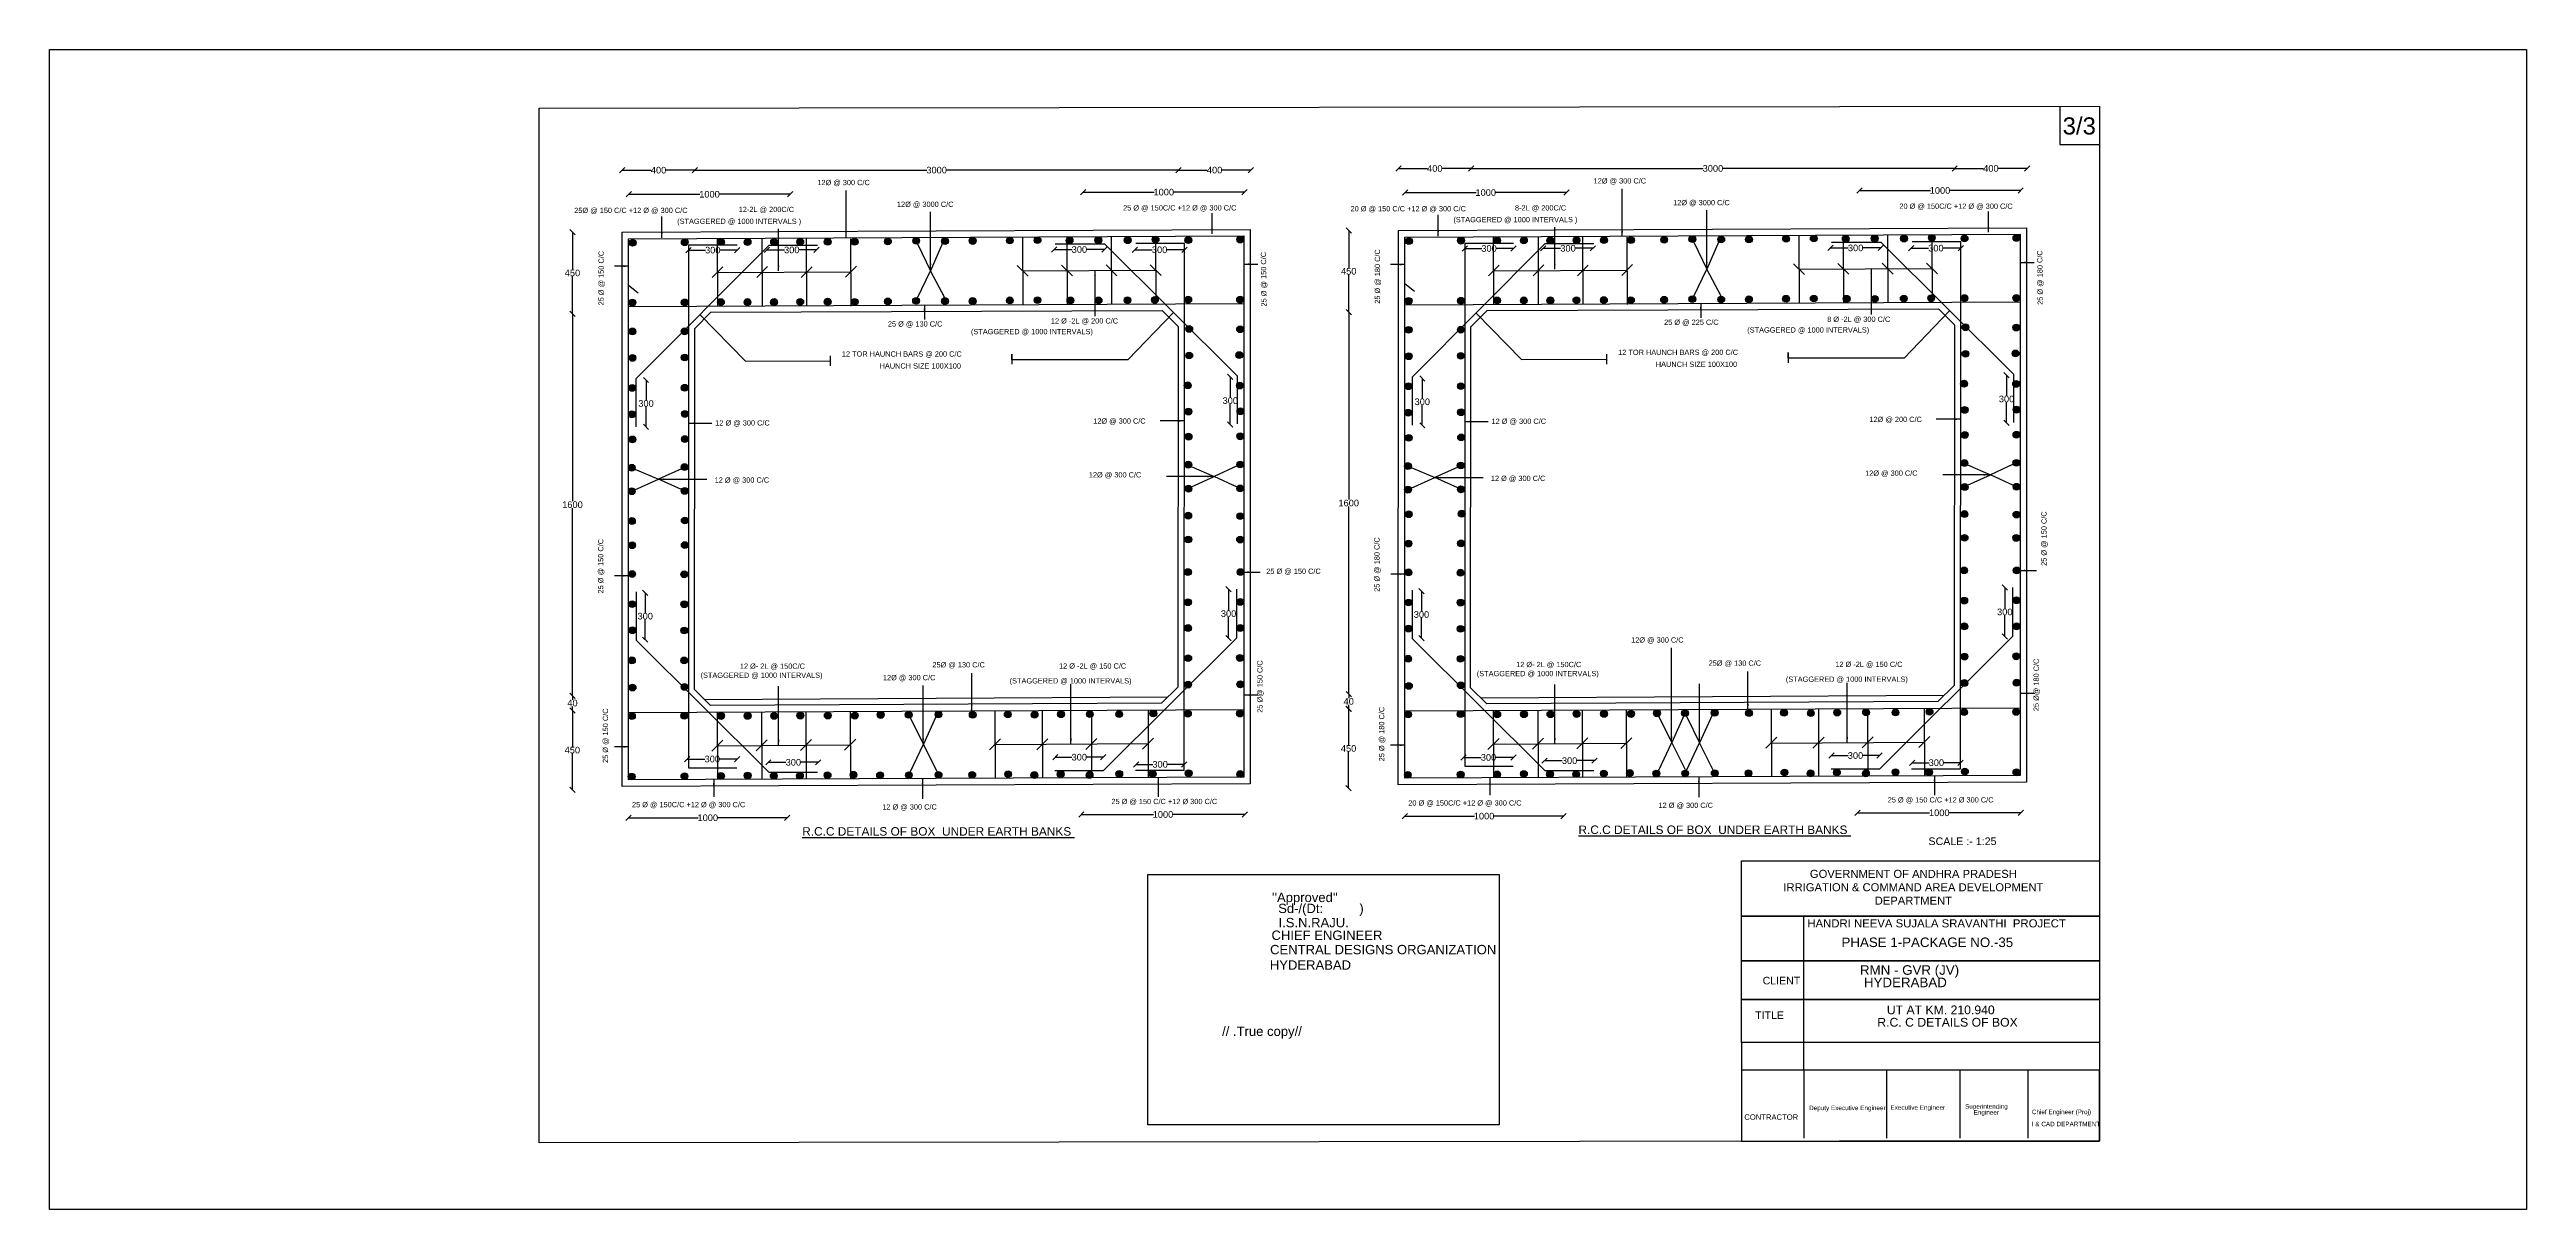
# Model space of a CAD drawing. Header units: metres. Extents: x -480 to 3266, y -8 to 1745.
import ezdxf

# ---------------------------------------------------------------- set-up
doc = ezdxf.new("R2010")
doc.units = ezdxf.units.M
doc.header["$MEASUREMENT"] = 0
doc.layers.add('DIMENSION', color=255, linetype='Continuous')
doc.layers.add('TEXT', color=255, linetype='Continuous')
doc.styles.get("Standard").update_dxf_attribs({"font": 'arial.ttf'})
doc.dimstyles.get("Standard").update_dxf_attribs({"dimtxt": 10, "dimasz": 8, "dimexe": 0.18, "dimexo": 0.0625, "dimgap": 0.09, "dimtad": 0, "dimtih": 1, "dimtoh": 1, "dimdec": 0, "dimzin": 0, "dimdsep": 46, "dimtxsty": 'Standard', "dimblk": 'OBLIQUE', "dimcen": 0, "dimse1": 1, "dimse2": 1, "dimadec": 0, "dimazin": 0, "dimtfac": 1, "dimtdec": 0, "dimtofl": 0, "dimtmove": 0, "dimatfit": 3, "dimfxl": 1, "dimtolj": 1, "dimtzin": 0, "dimarcsym": 0})
picture_1 = doc.add_image_def('image1.jpg', size_in_pixel=(7220, 3380))

msp = doc.modelspace()

# ---------------------------------------------------------------- texts
at = {"layer": 'DIMENSION', "color": 2, "char_height": 10, "width": 598.64}
for insert, attachment_point in [((514.2, 1100.7), 1), ((1688.2, 1103.2), 1), ((374.3, 944.8), 9), ((1548.2, 947.3), 9)]:
    msp.add_mtext('\\A1;', dxfattribs=dict(at, insert=insert, attachment_point=attachment_point))
at = {"layer": 'TEXT', "color": 7}
for s, height, p in [('3/3', 25.87, (2564.5, 1617)), ('12Ø @ 300 C/C', 7.966, (681.2, 1540.4)), ('12Ø @ 300 C/C', 7.966, (1855.2, 1542.9)), ('25Ø @ 150 C/C +12 Ø @ 300 C/C', 7.966, (313.6, 1498.3)), ('12-2L @ 200C/C', 7.966, (562.3, 1499.7)), ('12Ø @ 3000 C/C ', 7.966, (801.6, 1507.5)), ('25 Ø @ 150C/C +12 Ø @ 300 C/C', 7.966, (1143.6, 1502.1)), ('20 Ø @ 150 C/C +12 Ø @ 300 C/C', 7.966, (1487.6, 1500.8)), ('8-2L @ 200C/C', 7.966, (1736.2, 1502.1)), ('12Ø @ 3000 C/C ', 7.966, (1975.5, 1510)), ('20 Ø @ 150C/C +12 Ø @ 300 C/C', 7.966, (2317.6, 1504.6)), ('(STAGGERED @ 1000 INTERVALS )', 7.966, (469.2, 1481.8)), ('(STAGGERED @ 1000 INTERVALS )', 7.966, (1643.1, 1484.3)), ('25 Ø @ 130 C/C ', 7.966, (787.9, 1326.6)), ('(STAGGERED @ 1000 INTERVALS)', 7.966, (913.5, 1315)), ('12 Ø -2L @ 200 C/C ', 7.966, (1034.4, 1331.2)), ('25 Ø @ 225 C/C ', 7.966, (1961.8, 1329.1)), ('(STAGGERED @ 1000 INTERVALS)', 7.966, (2087.5, 1317.5)), ('8 Ø -2L @ 300 C/C ', 7.966, (2208.4, 1333.7)), ('12 TOR HAUNCH BARS @ 200 C/C', 7.966, (718.3, 1281.2)), ('12 TOR HAUNCH BARS @ 200 C/C', 7.966, (1892.3, 1283.7)), ('HAUNCH SIZE 100X100', 7.966, (1949.2, 1265.6)), ('HAUNCH SIZE 100X100', 7.966, (775.3, 1263.1)), ('12 Ø @ 300 C/C', 7.966, (526.8, 1177)), ('12Ø @ 300 C/C', 7.966, (1098.4, 1179.8)), ('12 Ø @ 300 C/C', 7.966, (1700.8, 1179.5)), ('12Ø @ 200 C/C', 7.966, (2272.3, 1182.3)), ('12 Ø @ 300 C/C', 7.966, (525.9, 1090.6)), ('12Ø @ 300 C/C', 7.966, (1091.8, 1098.5)), ('12 Ø @ 300 C/C', 7.966, (1699.8, 1093.1)), ('12Ø @ 300 C/C', 7.966, (2265.8, 1101)), ('25 Ø @ 150 C/C', 7.966, (1360.1, 952.7)), ('12Ø @ 300 C/C', 7.966, (1911.9, 848.8)), ('(STAGGERED @ 1000 INTERVALS)', 7.966, (504.6, 795.5)), ('12 Ø- 2L @ 150C/C ', 7.966, (564, 809.2)), ('12Ø @ 300 C/C', 7.966, (780.4, 791.9)), ('25Ø @ 130 C/C', 7.966, (855.2, 811.3)), ('(STAGGERED @ 1000 INTERVALS)', 7.966, (972, 787)), ('12 Ø -2L @ 150 C/C', 7.966, (1046.7, 809.5)), ('(STAGGERED @ 1000 INTERVALS)', 7.966, (1678.5, 798)), ('12 Ø- 2L @ 150C/C ', 7.966, (1738, 811.7)), ('25Ø @ 130 C/C', 7.966, (2029.1, 813.8)), ('(STAGGERED @ 1000 INTERVALS)', 7.966, (2145.9, 789.5)), ('12 Ø -2L @ 150 C/C', 7.966, (2220.7, 812)), ('25 Ø @ 150C/C +12 Ø @ 300 C/C', 7.966, (400.9, 599.9)), ('12 Ø @ 300 C/C', 7.966, (779.4, 596.4)), ('25 Ø @ 150 C/C +12 Ø 300 C/C', 7.966, (1125.9, 604.6)), ('20 Ø @ 150C/C +12 Ø @ 300 C/C', 7.966, (1574.9, 602.4)), ('12 Ø @ 300 C/C', 7.966, (1953.3, 598.8)), ('25 Ø @ 150 C/C +12 Ø 300 C/C', 7.966, (2299.9, 607.1)), ('%%UR.C.C DETAILS OF BOX  UNDER EARTH BANKS ', 12.848, (658.3, 556.9)), ('%%UR.C.C DETAILS OF BOX  UNDER EARTH BANKS ', 12.848, (1832.2, 559.4)), ('SCALE :- 1:25', 11.514, (2361.6, 542.7)), ("''Approved''", 14.126, (1368.8, 456.5)), ('Sd-/(Dt:          )', 14.126, (1378.1, 439.9)), ('CHIEF ENGINEER', 14.126, (1368, 399.3)), ('I.S.N.RAJU.', 14.126, (1378.6, 418.4)), ('HANDRI NEEVA SUJALA SRAVANTHI  PROJECT', 12.284, (2178.4, 418.2)), ('CENTRAL DESIGNS ORGANIZATION', 14.126, (1365.9, 377.6)), ('PHASE 1-PACKAGE NO.-35', 14.418, (2230, 388.5)), ('HYDERABAD', 14.13, (1365.5, 354.3)), ('RMN - GVR (JV)', 14.418, (2258, 346.6)), ('HYDERABAD', 14.42, (2264, 327.8)), ('UT AT KM. 210.940', 13.217, (2298.6, 286.9)), ('// .True copy//', 14.126, (1293.3, 254.1)), ('Superintending ', 6.866, (2416.9, 144.1)), ('CONTRACTOR', 8.26, (2083.1, 127.3)), ('Deputy Executive Engineer', 6.866, (2181.1, 141.9)), (' Executive Engineer', 6.866, (2301.5, 142.5)), ('Chief Engineer (Proj)', 6.866, (2517.9, 135.8)), ('I & CAD DEPARTMENT', 6.866, (2517.9, 117.5))]:
    msp.add_text(s, height=height, dxfattribs=at).set_placement(p)
for s, rotation, p in [('25 Ø @ 150 C/C ', 90, (358.2, 1358.6)), ('25 Ø @ 150 C/C', 90.4945, (1360.5, 1357)), ('25 Ø @ 180 C/C ', 90, (1532.2, 1361.1)), ('25 Ø @ 180 C/C', 90.4945, (2534.5, 1359.5)), ('25 Ø @ 150 C/C', 90, (2540.2, 964.8)), ('25 Ø @ 150 C/C', 90, (357.5, 923.1)), ('25 Ø @ 180 C/C', 90, (1531.4, 925.6)), ('25 Ø@ 180 C/C ', 90, (2528.4, 745.2)), ('25 Ø@ 150 C/C ', 90, (1354.4, 742.7)), ('25 Ø @ 180 C/C', 90, (1538.6, 669.3)), ('25 Ø @ 150 C/C', 90, (364.7, 666.8))]:
    msp.add_text(s, height=7.966, rotation=rotation, dxfattribs=at).set_placement(p)
for s, insert, char_height, width, attachment_point in [('GOVERNMENT OF ANDHRA PRADESH\\PIRRIGATION & COMMAND AREA DEVELOPMENT DEPARTMENT', (2338.7, 478.9), 12.148, 466.92, 5), ('CLIENT', (2110.8, 343.5), 11.44, 93.001, 1), ('TITLE', (2099.5, 291.2), 11.44, 93.001, 1), ('R.C. C DETAILS OF BOX', (2284.2, 281.4), 13.217, 277.832, 1), ('Engineer', (2429.8, 142), 6.87, 39.655, 1)]:
    msp.add_mtext(s, dxfattribs=dict(at, insert=insert, char_height=char_height, width=width, attachment_point=attachment_point))

# ---------------------------------------------------------------- blocks, each defined once
blk = doc.blocks.new('_Oblique')
at = {"color": 0, "linetype": 'ByBlock', "lineweight": -2}
blk.add_line((-0.5, -0.5), (0.5, 0.5), dxfattribs=at)
blk = doc.blocks.new('*D5')
at = {"layer": 'Defpoints', "color": 0, "transparency": 16777216}
for p in [(386.1, 1562.7), (496, 1563.1), (496, 1563)]:
    blk.add_point(p, dxfattribs=at)
at = {"layer": 'TEXT', "color": 0, "lineweight": -2, "transparency": 16777216}
for p, q in [((386.1, 1563), (429.7, 1563)), ((496, 1563), (452.4, 1563))]:
    blk.add_line(p, q, dxfattribs=at)
at = {"layer": 'TEXT', "color": 0, "lineweight": -2, "transparency": 16777216, "xscale": 8, "yscale": 8, "zscale": 8, "rotation": 180}
blk.add_blockref('_Oblique', (386.1, 1563), dxfattribs=at)
at = {"layer": 'TEXT', "color": 0, "lineweight": -2, "transparency": 16777216, "xscale": 8, "yscale": 8, "zscale": 8}
blk.add_blockref('_Oblique', (496, 1563), dxfattribs=at)
at = {"layer": 'TEXT', "color": 0, "transparency": 16777216, "insert": (441.1, 1563), "char_height": 10, "attachment_point": 5}
blk.add_mtext('\\A1;400', dxfattribs=at)
blk = doc.blocks.new('*D6')
at = {"layer": 'Defpoints', "color": 0, "transparency": 16777216}
for p in [(496, 1563), (1227.2, 1563.1), (1227.2, 1563)]:
    blk.add_point(p, dxfattribs=at)
at = {"layer": 'DIMENSION', "color": 0, "lineweight": -2, "transparency": 16777216}
for p, q in [((496, 1563.1), (846.6, 1563.1)), ((1227.2, 1563.1), (876.6, 1563.1))]:
    blk.add_line(p, q, dxfattribs=at)
at = {"layer": 'DIMENSION', "color": 0, "lineweight": -2, "transparency": 16777216, "xscale": 8, "yscale": 8, "zscale": 8, "rotation": 180}
blk.add_blockref('_Oblique', (496, 1563.1), dxfattribs=at)
at = {"layer": 'DIMENSION', "color": 0, "lineweight": -2, "transparency": 16777216, "xscale": 8, "yscale": 8, "zscale": 8}
blk.add_blockref('_Oblique', (1227.2, 1563.1), dxfattribs=at)
at = {"layer": 'DIMENSION', "color": 0, "transparency": 16777216, "insert": (861.6, 1563.1), "char_height": 10, "attachment_point": 5}
blk.add_mtext('\\A1;3000', dxfattribs=at)
blk = doc.blocks.new('*D7')
at = {"layer": 'Defpoints', "color": 0, "transparency": 16777216}
for p in [(1227.2, 1563.1), (1336.8, 1563.1), (1336.8, 1563.1)]:
    blk.add_point(p, dxfattribs=at)
at = {"layer": 'DIMENSION', "color": 0, "lineweight": -2, "transparency": 16777216}
for p, q in [((1227.2, 1563.1), (1270.7, 1563.1)), ((1336.8, 1563.1), (1293.3, 1563.1))]:
    blk.add_line(p, q, dxfattribs=at)
at = {"layer": 'DIMENSION', "color": 0, "lineweight": -2, "transparency": 16777216, "xscale": 8, "yscale": 8, "zscale": 8, "rotation": 180}
blk.add_blockref('_Oblique', (1227.2, 1563.1), dxfattribs=at)
at = {"layer": 'DIMENSION', "color": 0, "lineweight": -2, "transparency": 16777216, "xscale": 8, "yscale": 8, "zscale": 8}
blk.add_blockref('_Oblique', (1336.8, 1563.1), dxfattribs=at)
at = {"layer": 'DIMENSION', "color": 0, "transparency": 16777216, "insert": (1282, 1563.1), "char_height": 10, "attachment_point": 5}
blk.add_mtext('\\A1;400', dxfattribs=at)
blk = doc.blocks.new('*D8')
at = {"layer": 'Defpoints', "color": 0, "transparency": 16777216}
for p in [(396.1, 1525.7), (640, 1526.6), (640, 1525.7)]:
    blk.add_point(p, dxfattribs=at)
at = {"layer": 'DIMENSION', "color": 0, "lineweight": -2, "transparency": 16777216}
for p, q in [((396.1, 1526.6), (503.5, 1526.6)), ((640, 1526.6), (532.6, 1526.6))]:
    blk.add_line(p, q, dxfattribs=at)
at = {"layer": 'DIMENSION', "color": 0, "lineweight": -2, "transparency": 16777216, "xscale": 8, "yscale": 8, "zscale": 8, "rotation": 180}
blk.add_blockref('_Oblique', (396.1, 1526.6), dxfattribs=at)
at = {"layer": 'DIMENSION', "color": 0, "lineweight": -2, "transparency": 16777216, "xscale": 8, "yscale": 8, "zscale": 8}
blk.add_blockref('_Oblique', (640, 1526.6), dxfattribs=at)
at = {"layer": 'DIMENSION', "color": 0, "transparency": 16777216, "insert": (518.1, 1526.6), "char_height": 10, "attachment_point": 5}
blk.add_mtext('\\A1;1000', dxfattribs=at)
blk = doc.blocks.new('*D9')
at = {"layer": 'Defpoints', "color": 0, "transparency": 16777216}
for p in [(1083.1, 1529.2), (1327, 1529.8), (1327, 1529.2)]:
    blk.add_point(p, dxfattribs=at)
at = {"layer": 'DIMENSION', "color": 0, "lineweight": -2, "transparency": 16777216}
for p, q in [((1083.1, 1529.8), (1190.6, 1529.8)), ((1327, 1529.8), (1219.6, 1529.8))]:
    blk.add_line(p, q, dxfattribs=at)
at = {"layer": 'DIMENSION', "color": 0, "lineweight": -2, "transparency": 16777216, "xscale": 8, "yscale": 8, "zscale": 8, "rotation": 180}
blk.add_blockref('_Oblique', (1083.1, 1529.8), dxfattribs=at)
at = {"layer": 'DIMENSION', "color": 0, "lineweight": -2, "transparency": 16777216, "xscale": 8, "yscale": 8, "zscale": 8}
blk.add_blockref('_Oblique', (1327, 1529.8), dxfattribs=at)
at = {"layer": 'DIMENSION', "color": 0, "transparency": 16777216, "insert": (1205.1, 1529.8), "char_height": 10, "attachment_point": 5}
blk.add_mtext('\\A1;1000', dxfattribs=at)
blk = doc.blocks.new('*D10')
at = {"layer": 'Defpoints', "color": 0, "transparency": 16777216}
for p in [(324.9, 1469.3), (310.9, 1346), (325.6, 1346)]:
    blk.add_point(p, dxfattribs=at)
at = {"layer": 'DIMENSION', "color": 0, "lineweight": -2, "transparency": 16777216}
for p, q in [((310.9, 1469.3), (310.9, 1412.8)), ((310.9, 1346), (310.9, 1402.5))]:
    blk.add_line(p, q, dxfattribs=at)
at = {"layer": 'DIMENSION', "color": 0, "lineweight": -2, "transparency": 16777216, "xscale": 8, "yscale": 8, "zscale": 8}
for p, rotation in [((310.9, 1469.3), 90), ((310.9, 1346), 270)]:
    blk.add_blockref('_Oblique', p, dxfattribs=dict(at, rotation=rotation))
at = {"layer": 'DIMENSION', "color": 0, "transparency": 16777216, "insert": (310.9, 1407.6), "char_height": 10, "attachment_point": 5}
blk.add_mtext('\\A1;450', dxfattribs=at)
blk = doc.blocks.new('*D11')
at = {"layer": 'Defpoints', "color": 0, "transparency": 16777216}
for p in [(310.9, 1346), (310.9, 768.4), (310.9, 768.4)]:
    blk.add_point(p, dxfattribs=at)
at = {"layer": 'DIMENSION', "color": 0, "lineweight": -2, "transparency": 16777216}
for p, q in [((310.9, 1346), (310.9, 1062.4)), ((310.9, 768.4), (310.9, 1052))]:
    blk.add_line(p, q, dxfattribs=at)
at = {"layer": 'DIMENSION', "color": 0, "lineweight": -2, "transparency": 16777216, "xscale": 8, "yscale": 8, "zscale": 8}
for p, rotation in [((310.9, 1346), 90), ((310.9, 768.4), 270)]:
    blk.add_blockref('_Oblique', p, dxfattribs=dict(at, rotation=rotation))
at = {"layer": 'DIMENSION', "color": 0, "transparency": 16777216, "insert": (310.9, 1057.2), "char_height": 10, "attachment_point": 5}
blk.add_mtext('\\A1;1600', dxfattribs=at)
blk = doc.blocks.new('*D12')
at = {"layer": 'Defpoints', "color": 0, "transparency": 16777216}
for p in [(297.6, 768.4), (297.6, 746.2), (310.9, 746.2)]:
    blk.add_point(p, dxfattribs=at)
at = {"layer": 'DIMENSION', "color": 0, "lineweight": -2, "transparency": 16777216}
for p, q in [((310.9, 768.4), (310.9, 762.5)), ((310.9, 746.2), (310.9, 752.1))]:
    blk.add_line(p, q, dxfattribs=at)
at = {"layer": 'DIMENSION', "color": 0, "lineweight": -2, "transparency": 16777216, "xscale": 8, "yscale": 8, "zscale": 8}
for p, rotation in [((310.9, 768.4), 90), ((310.9, 746.2), 270)]:
    blk.add_blockref('_Oblique', p, dxfattribs=dict(at, rotation=rotation))
at = {"layer": 'DIMENSION', "color": 0, "transparency": 16777216, "insert": (310.9, 757.3), "char_height": 10, "attachment_point": 5}
blk.add_mtext('\\A1;40', dxfattribs=at)
blk = doc.blocks.new('*D13')
at = {"layer": 'Defpoints', "color": 0, "transparency": 16777216}
for p in [(324.1, 746.2), (310.7, 626.1), (310.7, 626.1)]:
    blk.add_point(p, dxfattribs=at)
at = {"layer": 'DIMENSION', "color": 0, "lineweight": -2, "transparency": 16777216}
for p, q in [((310.7, 746.2), (310.7, 691.4)), ((310.7, 626.1), (310.7, 681))]:
    blk.add_line(p, q, dxfattribs=at)
at = {"layer": 'DIMENSION', "color": 0, "lineweight": -2, "transparency": 16777216, "xscale": 8, "yscale": 8, "zscale": 8}
for p, rotation in [((310.7, 746.2), 90), ((310.7, 626.1), 270)]:
    blk.add_blockref('_Oblique', p, dxfattribs=dict(at, rotation=rotation))
at = {"layer": 'DIMENSION', "color": 0, "transparency": 16777216, "insert": (310.7, 686.2), "char_height": 10, "attachment_point": 5}
blk.add_mtext('\\A1;450', dxfattribs=at)
blk = doc.blocks.new('*D14')
at = {"layer": 'Defpoints', "color": 0, "transparency": 16777216}
for p in [(486.2, 1438.6), (559.9, 1442.1), (559.9, 1438.6)]:
    blk.add_point(p, dxfattribs=at)
at = {"layer": 'DIMENSION', "color": 0, "lineweight": -2, "transparency": 16777216}
for p, q in [((486.2, 1442.1), (511.9, 1442.1)), ((559.9, 1442.1), (534.2, 1442.1))]:
    blk.add_line(p, q, dxfattribs=at)
at = {"layer": 'DIMENSION', "color": 0, "lineweight": -2, "transparency": 16777216, "xscale": 8, "yscale": 8, "zscale": 8, "rotation": 180}
blk.add_blockref('_Oblique', (486.2, 1442.1), dxfattribs=at)
at = {"layer": 'DIMENSION', "color": 0, "lineweight": -2, "transparency": 16777216, "xscale": 8, "yscale": 8, "zscale": 8}
blk.add_blockref('_Oblique', (559.9, 1442.1), dxfattribs=at)
at = {"layer": 'DIMENSION', "color": 0, "transparency": 16777216, "insert": (523, 1442.1), "char_height": 10, "attachment_point": 5}
blk.add_mtext('\\A1;300', dxfattribs=at)
blk = doc.blocks.new('*D15')
at = {"layer": 'Defpoints', "color": 0, "transparency": 16777216}
for p in [(604.9, 1446.3), (680.1, 1446.3), (680.1, 1442.4)]:
    blk.add_point(p, dxfattribs=at)
at = {"layer": 'DIMENSION', "color": 0, "lineweight": -2, "transparency": 16777216}
for p, q in [((604.9, 1442.4), (631.4, 1442.4)), ((680.1, 1442.4), (653.6, 1442.4))]:
    blk.add_line(p, q, dxfattribs=at)
at = {"layer": 'DIMENSION', "color": 0, "lineweight": -2, "transparency": 16777216, "xscale": 8, "yscale": 8, "zscale": 8, "rotation": 180}
blk.add_blockref('_Oblique', (604.9, 1442.4), dxfattribs=at)
at = {"layer": 'DIMENSION', "color": 0, "lineweight": -2, "transparency": 16777216, "xscale": 8, "yscale": 8, "zscale": 8}
blk.add_blockref('_Oblique', (680.1, 1442.4), dxfattribs=at)
at = {"layer": 'DIMENSION', "color": 0, "transparency": 16777216, "insert": (642.5, 1442.4), "char_height": 10, "attachment_point": 5}
blk.add_mtext('\\A1;300', dxfattribs=at)
blk = doc.blocks.new('*D16')
at = {"layer": 'Defpoints', "color": 0, "transparency": 16777216}
for p in [(1039.5, 1443.4), (1115.5, 1443.4), (1115.5, 1443)]:
    blk.add_point(p, dxfattribs=at)
at = {"layer": 'DIMENSION', "color": 0, "lineweight": -2, "transparency": 16777216}
for p, q in [((1039.5, 1443), (1066.4, 1443)), ((1115.5, 1443), (1088.6, 1443))]:
    blk.add_line(p, q, dxfattribs=at)
at = {"layer": 'DIMENSION', "color": 0, "lineweight": -2, "transparency": 16777216, "xscale": 8, "yscale": 8, "zscale": 8, "rotation": 180}
blk.add_blockref('_Oblique', (1039.5, 1443), dxfattribs=at)
at = {"layer": 'DIMENSION', "color": 0, "lineweight": -2, "transparency": 16777216, "xscale": 8, "yscale": 8, "zscale": 8}
blk.add_blockref('_Oblique', (1115.5, 1443), dxfattribs=at)
at = {"layer": 'DIMENSION', "color": 0, "transparency": 16777216, "insert": (1077.5, 1443), "char_height": 10, "attachment_point": 5}
blk.add_mtext('\\A1;300', dxfattribs=at)
blk = doc.blocks.new('*D17')
at = {"layer": 'Defpoints', "color": 0, "transparency": 16777216}
for p in [(1161.2, 1442.6), (1236.5, 1442.6), (1236.5, 1442.6)]:
    blk.add_point(p, dxfattribs=at)
at = {"layer": 'DIMENSION', "color": 0, "lineweight": -2, "transparency": 16777216}
for p, q in [((1161.2, 1442.6), (1187.7, 1442.6)), ((1236.5, 1442.6), (1210, 1442.6))]:
    blk.add_line(p, q, dxfattribs=at)
at = {"layer": 'DIMENSION', "color": 0, "lineweight": -2, "transparency": 16777216, "xscale": 8, "yscale": 8, "zscale": 8, "rotation": 180}
blk.add_blockref('_Oblique', (1161.2, 1442.6), dxfattribs=at)
at = {"layer": 'DIMENSION', "color": 0, "lineweight": -2, "transparency": 16777216, "xscale": 8, "yscale": 8, "zscale": 8}
blk.add_blockref('_Oblique', (1236.5, 1442.6), dxfattribs=at)
at = {"layer": 'DIMENSION', "color": 0, "transparency": 16777216, "insert": (1198.8, 1442.6), "char_height": 10, "attachment_point": 5}
blk.add_mtext('\\A1;300', dxfattribs=at)
blk = doc.blocks.new('*D18')
at = {"layer": 'Defpoints', "color": 0, "transparency": 16777216}
for p in [(421, 1245.8), (421, 1174.8), (422.1, 1174.8)]:
    blk.add_point(p, dxfattribs=at)
at = {"layer": 'DIMENSION', "color": 0, "lineweight": -2, "transparency": 16777216}
for p, q in [((422.1, 1245.8), (422.1, 1215.5)), ((422.1, 1174.8), (422.1, 1205.1))]:
    blk.add_line(p, q, dxfattribs=at)
at = {"layer": 'DIMENSION', "color": 0, "lineweight": -2, "transparency": 16777216, "xscale": 8, "yscale": 8, "zscale": 8}
for p, rotation in [((422.1, 1245.8), 90), ((422.1, 1174.8), 270)]:
    blk.add_blockref('_Oblique', p, dxfattribs=dict(at, rotation=rotation))
at = {"layer": 'DIMENSION', "color": 0, "transparency": 16777216, "insert": (422.1, 1210.3), "char_height": 10, "attachment_point": 5}
blk.add_mtext('\\A1;300', dxfattribs=at)
blk = doc.blocks.new('*D19')
at = {"layer": 'Defpoints', "color": 0, "transparency": 16777216}
for p in [(1305.7, 1250.7), (1305.7, 1178.6), (1305.7, 1178.6)]:
    blk.add_point(p, dxfattribs=at)
at = {"layer": 'DIMENSION', "color": 0, "lineweight": -2, "transparency": 16777216}
for p, q in [((1305.7, 1250.7), (1305.7, 1219.8)), ((1305.7, 1178.6), (1305.7, 1209.4))]:
    blk.add_line(p, q, dxfattribs=at)
at = {"layer": 'DIMENSION', "color": 0, "lineweight": -2, "transparency": 16777216, "xscale": 8, "yscale": 8, "zscale": 8}
for p, rotation in [((1305.7, 1250.7), 90), ((1305.7, 1178.6), 270)]:
    blk.add_blockref('_Oblique', p, dxfattribs=dict(at, rotation=rotation))
at = {"layer": 'DIMENSION', "color": 0, "transparency": 16777216, "insert": (1305.7, 1214.6), "char_height": 10, "attachment_point": 5}
blk.add_mtext('\\A1;300', dxfattribs=at)
blk = doc.blocks.new('*D20')
at = {"layer": 'Defpoints', "color": 0, "transparency": 16777216}
for p in [(1305.1, 929.7), (1303.1, 855.5), (1305.1, 855.5)]:
    blk.add_point(p, dxfattribs=at)
at = {"layer": 'DIMENSION', "color": 0, "lineweight": -2, "transparency": 16777216}
for p, q in [((1303.1, 929.7), (1303.1, 897.8)), ((1303.1, 855.5), (1303.1, 887.4))]:
    blk.add_line(p, q, dxfattribs=at)
at = {"layer": 'DIMENSION', "color": 0, "lineweight": -2, "transparency": 16777216, "xscale": 8, "yscale": 8, "zscale": 8}
for p, rotation in [((1303.1, 929.7), 90), ((1303.1, 855.5), 270)]:
    blk.add_blockref('_Oblique', p, dxfattribs=dict(at, rotation=rotation))
at = {"layer": 'DIMENSION', "color": 0, "transparency": 16777216, "insert": (1303.1, 892.6), "char_height": 10, "attachment_point": 5}
blk.add_mtext('\\A1;300', dxfattribs=at)
blk = doc.blocks.new('*D21')
at = {"layer": 'Defpoints', "color": 0, "transparency": 16777216}
for p in [(417, 924.2), (417, 853.2), (420.9, 853.2)]:
    blk.add_point(p, dxfattribs=at)
at = {"layer": 'DIMENSION', "color": 0, "lineweight": -2, "transparency": 16777216}
for p, q in [((420.9, 924.2), (420.9, 893.9)), ((420.9, 853.2), (420.9, 883.5))]:
    blk.add_line(p, q, dxfattribs=at)
at = {"layer": 'DIMENSION', "color": 0, "lineweight": -2, "transparency": 16777216, "xscale": 8, "yscale": 8, "zscale": 8}
for p, rotation in [((420.9, 924.2), 90), ((420.9, 853.2), 270)]:
    blk.add_blockref('_Oblique', p, dxfattribs=dict(at, rotation=rotation))
at = {"layer": 'DIMENSION', "color": 0, "transparency": 16777216, "insert": (420.9, 888.7), "char_height": 10, "attachment_point": 5}
blk.add_mtext('\\A1;300', dxfattribs=at)
blk = doc.blocks.new('*D22')
at = {"layer": 'Defpoints', "color": 0, "transparency": 16777216}
for p in [(484.4, 670), (560.1, 672.7), (560.1, 670)]:
    blk.add_point(p, dxfattribs=at)
at = {"layer": 'DIMENSION', "color": 0, "lineweight": -2, "transparency": 16777216}
for p, q in [((484.4, 672.7), (511.1, 672.7)), ((560.1, 672.7), (533.4, 672.7))]:
    blk.add_line(p, q, dxfattribs=at)
at = {"layer": 'DIMENSION', "color": 0, "lineweight": -2, "transparency": 16777216, "xscale": 8, "yscale": 8, "zscale": 8, "rotation": 180}
blk.add_blockref('_Oblique', (484.4, 672.7), dxfattribs=at)
at = {"layer": 'DIMENSION', "color": 0, "lineweight": -2, "transparency": 16777216, "xscale": 8, "yscale": 8, "zscale": 8}
blk.add_blockref('_Oblique', (560.1, 672.7), dxfattribs=at)
at = {"layer": 'DIMENSION', "color": 0, "transparency": 16777216, "insert": (522.3, 672.7), "char_height": 10, "attachment_point": 5}
blk.add_mtext('\\A1;300', dxfattribs=at)
blk = doc.blocks.new('*D23')
at = {"layer": 'Defpoints', "color": 0, "transparency": 16777216}
for p in [(607.1, 663.5), (682.6, 667.8), (682.6, 663.5)]:
    blk.add_point(p, dxfattribs=at)
at = {"layer": 'DIMENSION', "color": 0, "lineweight": -2, "transparency": 16777216}
for p, q in [((607.1, 667.8), (633.7, 667.8)), ((682.6, 667.8), (656, 667.8))]:
    blk.add_line(p, q, dxfattribs=at)
at = {"layer": 'DIMENSION', "color": 0, "lineweight": -2, "transparency": 16777216, "xscale": 8, "yscale": 8, "zscale": 8, "rotation": 180}
blk.add_blockref('_Oblique', (607.1, 667.8), dxfattribs=at)
at = {"layer": 'DIMENSION', "color": 0, "lineweight": -2, "transparency": 16777216, "xscale": 8, "yscale": 8, "zscale": 8}
blk.add_blockref('_Oblique', (682.6, 667.8), dxfattribs=at)
at = {"layer": 'DIMENSION', "color": 0, "transparency": 16777216, "insert": (644.9, 667.8), "char_height": 10, "attachment_point": 5}
blk.add_mtext('\\A1;300', dxfattribs=at)
blk = doc.blocks.new('*D24')
at = {"layer": 'Defpoints', "color": 0, "transparency": 16777216}
for p in [(1113.4, 675.5), (1041.1, 672.8), (1113.4, 672.8)]:
    blk.add_point(p, dxfattribs=at)
at = {"layer": 'DIMENSION', "color": 0, "lineweight": -2, "transparency": 16777216}
for p, q in [((1041.1, 675.5), (1066.1, 675.5)), ((1113.4, 675.5), (1088.4, 675.5))]:
    blk.add_line(p, q, dxfattribs=at)
at = {"layer": 'DIMENSION', "color": 0, "lineweight": -2, "transparency": 16777216, "xscale": 8, "yscale": 8, "zscale": 8, "rotation": 180}
blk.add_blockref('_Oblique', (1041.1, 675.5), dxfattribs=at)
at = {"layer": 'DIMENSION', "color": 0, "lineweight": -2, "transparency": 16777216, "xscale": 8, "yscale": 8, "zscale": 8}
blk.add_blockref('_Oblique', (1113.4, 675.5), dxfattribs=at)
at = {"layer": 'DIMENSION', "color": 0, "transparency": 16777216, "insert": (1077.3, 675.5), "char_height": 10, "attachment_point": 5}
blk.add_mtext('\\A1;300', dxfattribs=at)
blk = doc.blocks.new('*D25')
at = {"layer": 'Defpoints', "color": 0, "transparency": 16777216}
for p in [(1163.2, 666.4), (1163.2, 664.7), (1236, 666.4)]:
    blk.add_point(p, dxfattribs=at)
at = {"layer": 'DIMENSION', "color": 0, "lineweight": -2, "transparency": 16777216}
for p, q in [((1163.2, 664.7), (1188.5, 664.7)), ((1236, 664.7), (1210.7, 664.7))]:
    blk.add_line(p, q, dxfattribs=at)
at = {"layer": 'DIMENSION', "color": 0, "lineweight": -2, "transparency": 16777216, "xscale": 8, "yscale": 8, "zscale": 8, "rotation": 180}
blk.add_blockref('_Oblique', (1163.2, 664.7), dxfattribs=at)
at = {"layer": 'DIMENSION', "color": 0, "lineweight": -2, "transparency": 16777216, "xscale": 8, "yscale": 8, "zscale": 8}
blk.add_blockref('_Oblique', (1236, 664.7), dxfattribs=at)
at = {"layer": 'DIMENSION', "color": 0, "transparency": 16777216, "insert": (1199.6, 664.7), "char_height": 10, "attachment_point": 5}
blk.add_mtext('\\A1;300', dxfattribs=at)
blk = doc.blocks.new('*D26')
at = {"layer": 'Defpoints', "color": 0, "transparency": 16777216}
for p in [(395.6, 580.8), (635.4, 583.9), (635.4, 580.8)]:
    blk.add_point(p, dxfattribs=at)
at = {"layer": 'DIMENSION', "color": 0, "lineweight": -2, "transparency": 16777216}
for p, q in [((395.6, 583.9), (501, 583.9)), ((635.4, 583.9), (530.1, 583.9))]:
    blk.add_line(p, q, dxfattribs=at)
at = {"layer": 'DIMENSION', "color": 0, "lineweight": -2, "transparency": 16777216, "xscale": 8, "yscale": 8, "zscale": 8, "rotation": 180}
blk.add_blockref('_Oblique', (395.6, 583.9), dxfattribs=at)
at = {"layer": 'DIMENSION', "color": 0, "lineweight": -2, "transparency": 16777216, "xscale": 8, "yscale": 8, "zscale": 8}
blk.add_blockref('_Oblique', (635.4, 583.9), dxfattribs=at)
at = {"layer": 'DIMENSION', "color": 0, "transparency": 16777216, "insert": (515.5, 583.9), "char_height": 10, "attachment_point": 5}
blk.add_mtext('\\A1;1000', dxfattribs=at)
blk = doc.blocks.new('*D27')
at = {"layer": 'Defpoints', "color": 0, "transparency": 16777216}
for p in [(1080.4, 587.7), (1327.5, 588.9), (1327.5, 587.7)]:
    blk.add_point(p, dxfattribs=at)
at = {"layer": 'DIMENSION', "color": 0, "lineweight": -2, "transparency": 16777216}
for p, q in [((1080.4, 588.9), (1189.4, 588.9)), ((1327.5, 588.9), (1218.5, 588.9))]:
    blk.add_line(p, q, dxfattribs=at)
at = {"layer": 'DIMENSION', "color": 0, "lineweight": -2, "transparency": 16777216, "xscale": 8, "yscale": 8, "zscale": 8, "rotation": 180}
blk.add_blockref('_Oblique', (1080.4, 588.9), dxfattribs=at)
at = {"layer": 'DIMENSION', "color": 0, "lineweight": -2, "transparency": 16777216, "xscale": 8, "yscale": 8, "zscale": 8}
blk.add_blockref('_Oblique', (1327.5, 588.9), dxfattribs=at)
at = {"layer": 'DIMENSION', "color": 0, "transparency": 16777216, "insert": (1203.9, 588.9), "char_height": 10, "attachment_point": 5}
blk.add_mtext('\\A1;1000', dxfattribs=at)
blk = doc.blocks.new('*D28')
at = {"layer": 'Defpoints', "color": 0, "transparency": 16777216}
for p in [(1560.1, 1565.2), (1670, 1565.6), (1670, 1565.5)]:
    blk.add_point(p, dxfattribs=at)
at = {"layer": 'TEXT', "color": 0, "lineweight": -2, "transparency": 16777216}
for p, q in [((1560.1, 1565.5), (1603.7, 1565.5)), ((1670, 1565.5), (1626.3, 1565.5))]:
    blk.add_line(p, q, dxfattribs=at)
at = {"layer": 'TEXT', "color": 0, "lineweight": -2, "transparency": 16777216, "xscale": 8, "yscale": 8, "zscale": 8, "rotation": 180}
blk.add_blockref('_Oblique', (1560.1, 1565.5), dxfattribs=at)
at = {"layer": 'TEXT', "color": 0, "lineweight": -2, "transparency": 16777216, "xscale": 8, "yscale": 8, "zscale": 8}
blk.add_blockref('_Oblique', (1670, 1565.5), dxfattribs=at)
at = {"layer": 'TEXT', "color": 0, "transparency": 16777216, "insert": (1615, 1565.5), "char_height": 10, "attachment_point": 5}
blk.add_mtext('\\A1;400', dxfattribs=at)
blk = doc.blocks.new('*D29')
at = {"layer": 'Defpoints', "color": 0, "transparency": 16777216}
for p in [(1670, 1565.5), (2401.2, 1565.6), (2401.2, 1565.5)]:
    blk.add_point(p, dxfattribs=at)
at = {"layer": 'DIMENSION', "color": 0, "lineweight": -2, "transparency": 16777216}
for p, q in [((1670, 1565.6), (2020.6, 1565.6)), ((2401.2, 1565.6), (2050.6, 1565.6))]:
    blk.add_line(p, q, dxfattribs=at)
at = {"layer": 'DIMENSION', "color": 0, "lineweight": -2, "transparency": 16777216, "xscale": 8, "yscale": 8, "zscale": 8, "rotation": 180}
blk.add_blockref('_Oblique', (1670, 1565.6), dxfattribs=at)
at = {"layer": 'DIMENSION', "color": 0, "lineweight": -2, "transparency": 16777216, "xscale": 8, "yscale": 8, "zscale": 8}
blk.add_blockref('_Oblique', (2401.2, 1565.6), dxfattribs=at)
at = {"layer": 'DIMENSION', "color": 0, "transparency": 16777216, "insert": (2035.6, 1565.6), "char_height": 10, "attachment_point": 5}
blk.add_mtext('\\A1;3000', dxfattribs=at)
blk = doc.blocks.new('*D30')
at = {"layer": 'Defpoints', "color": 0, "transparency": 16777216}
for p in [(2401.2, 1565.6), (2510.8, 1565.6), (2510.8, 1565.6)]:
    blk.add_point(p, dxfattribs=at)
at = {"layer": 'DIMENSION', "color": 0, "lineweight": -2, "transparency": 16777216}
for p, q in [((2401.2, 1565.6), (2444.6, 1565.6)), ((2510.8, 1565.6), (2467.3, 1565.6))]:
    blk.add_line(p, q, dxfattribs=at)
at = {"layer": 'DIMENSION', "color": 0, "lineweight": -2, "transparency": 16777216, "xscale": 8, "yscale": 8, "zscale": 8, "rotation": 180}
blk.add_blockref('_Oblique', (2401.2, 1565.6), dxfattribs=at)
at = {"layer": 'DIMENSION', "color": 0, "lineweight": -2, "transparency": 16777216, "xscale": 8, "yscale": 8, "zscale": 8}
blk.add_blockref('_Oblique', (2510.8, 1565.6), dxfattribs=at)
at = {"layer": 'DIMENSION', "color": 0, "transparency": 16777216, "insert": (2456, 1565.6), "char_height": 10, "attachment_point": 5}
blk.add_mtext('\\A1;400', dxfattribs=at)
blk = doc.blocks.new('*D31')
at = {"layer": 'Defpoints', "color": 0, "transparency": 16777216}
for p in [(1570, 1528.2), (1814, 1529.1), (1814, 1528.2)]:
    blk.add_point(p, dxfattribs=at)
at = {"layer": 'DIMENSION', "color": 0, "lineweight": -2, "transparency": 16777216}
for p, q in [((1570, 1529.1), (1677.5, 1529.1)), ((1814, 1529.1), (1706.5, 1529.1))]:
    blk.add_line(p, q, dxfattribs=at)
at = {"layer": 'DIMENSION', "color": 0, "lineweight": -2, "transparency": 16777216, "xscale": 8, "yscale": 8, "zscale": 8, "rotation": 180}
blk.add_blockref('_Oblique', (1570, 1529.1), dxfattribs=at)
at = {"layer": 'DIMENSION', "color": 0, "lineweight": -2, "transparency": 16777216, "xscale": 8, "yscale": 8, "zscale": 8}
blk.add_blockref('_Oblique', (1814, 1529.1), dxfattribs=at)
at = {"layer": 'DIMENSION', "color": 0, "transparency": 16777216, "insert": (1692, 1529.1), "char_height": 10, "attachment_point": 5}
blk.add_mtext('\\A1;1000', dxfattribs=at)
blk = doc.blocks.new('*D32')
at = {"layer": 'Defpoints', "color": 0, "transparency": 16777216}
for p in [(2257.1, 1531.7), (2501, 1532.3), (2501, 1531.7)]:
    blk.add_point(p, dxfattribs=at)
at = {"layer": 'DIMENSION', "color": 0, "lineweight": -2, "transparency": 16777216}
for p, q in [((2257.1, 1532.3), (2364.5, 1532.3)), ((2501, 1532.3), (2393.6, 1532.3))]:
    blk.add_line(p, q, dxfattribs=at)
at = {"layer": 'DIMENSION', "color": 0, "lineweight": -2, "transparency": 16777216, "xscale": 8, "yscale": 8, "zscale": 8, "rotation": 180}
blk.add_blockref('_Oblique', (2257.1, 1532.3), dxfattribs=at)
at = {"layer": 'DIMENSION', "color": 0, "lineweight": -2, "transparency": 16777216, "xscale": 8, "yscale": 8, "zscale": 8}
blk.add_blockref('_Oblique', (2501, 1532.3), dxfattribs=at)
at = {"layer": 'DIMENSION', "color": 0, "transparency": 16777216, "insert": (2379, 1532.3), "char_height": 10, "attachment_point": 5}
blk.add_mtext('\\A1;1000', dxfattribs=at)
blk = doc.blocks.new('*D33')
at = {"layer": 'Defpoints', "color": 0, "transparency": 16777216}
for p in [(1498.8, 1471.8), (1484.8, 1348.5), (1499.5, 1348.5)]:
    blk.add_point(p, dxfattribs=at)
at = {"layer": 'DIMENSION', "color": 0, "lineweight": -2, "transparency": 16777216}
for p, q in [((1484.8, 1471.8), (1484.8, 1415.3)), ((1484.8, 1348.5), (1484.8, 1404.9))]:
    blk.add_line(p, q, dxfattribs=at)
at = {"layer": 'DIMENSION', "color": 0, "lineweight": -2, "transparency": 16777216, "xscale": 8, "yscale": 8, "zscale": 8}
for p, rotation in [((1484.8, 1471.8), 90), ((1484.8, 1348.5), 270)]:
    blk.add_blockref('_Oblique', p, dxfattribs=dict(at, rotation=rotation))
at = {"layer": 'DIMENSION', "color": 0, "transparency": 16777216, "insert": (1484.8, 1410.1), "char_height": 10, "attachment_point": 5}
blk.add_mtext('\\A1;450', dxfattribs=at)
blk = doc.blocks.new('*D34')
at = {"layer": 'Defpoints', "color": 0, "transparency": 16777216}
for p in [(1484.8, 1348.5), (1484.8, 770.9), (1484.8, 770.9)]:
    blk.add_point(p, dxfattribs=at)
at = {"layer": 'DIMENSION', "color": 0, "lineweight": -2, "transparency": 16777216}
for p, q in [((1484.8, 1348.5), (1484.8, 1064.9)), ((1484.8, 770.9), (1484.8, 1054.5))]:
    blk.add_line(p, q, dxfattribs=at)
at = {"layer": 'DIMENSION', "color": 0, "lineweight": -2, "transparency": 16777216, "xscale": 8, "yscale": 8, "zscale": 8}
for p, rotation in [((1484.8, 1348.5), 90), ((1484.8, 770.9), 270)]:
    blk.add_blockref('_Oblique', p, dxfattribs=dict(at, rotation=rotation))
at = {"layer": 'DIMENSION', "color": 0, "transparency": 16777216, "insert": (1484.8, 1059.7), "char_height": 10, "attachment_point": 5}
blk.add_mtext('\\A1;1600', dxfattribs=at)
blk = doc.blocks.new('*D35')
at = {"layer": 'Defpoints', "color": 0, "transparency": 16777216}
for p in [(1471.5, 770.9), (1471.5, 748.7), (1484.8, 748.7)]:
    blk.add_point(p, dxfattribs=at)
at = {"layer": 'DIMENSION', "color": 0, "lineweight": -2, "transparency": 16777216}
for p, q in [((1484.8, 770.9), (1484.8, 765)), ((1484.8, 748.7), (1484.8, 754.6))]:
    blk.add_line(p, q, dxfattribs=at)
at = {"layer": 'DIMENSION', "color": 0, "lineweight": -2, "transparency": 16777216, "xscale": 8, "yscale": 8, "zscale": 8}
for p, rotation in [((1484.8, 770.9), 90), ((1484.8, 748.7), 270)]:
    blk.add_blockref('_Oblique', p, dxfattribs=dict(at, rotation=rotation))
at = {"layer": 'DIMENSION', "color": 0, "transparency": 16777216, "insert": (1484.8, 759.8), "char_height": 10, "attachment_point": 5}
blk.add_mtext('\\A1;40', dxfattribs=at)
blk = doc.blocks.new('*D36')
at = {"layer": 'Defpoints', "color": 0, "transparency": 16777216}
for p in [(1498, 748.7), (1484.6, 628.6), (1484.7, 628.6)]:
    blk.add_point(p, dxfattribs=at)
at = {"layer": 'DIMENSION', "color": 0, "lineweight": -2, "transparency": 16777216}
for p, q in [((1484.6, 748.7), (1484.6, 693.9)), ((1484.6, 628.6), (1484.6, 683.5))]:
    blk.add_line(p, q, dxfattribs=at)
at = {"layer": 'DIMENSION', "color": 0, "lineweight": -2, "transparency": 16777216, "xscale": 8, "yscale": 8, "zscale": 8}
for p, rotation in [((1484.6, 748.7), 90), ((1484.6, 628.6), 270)]:
    blk.add_blockref('_Oblique', p, dxfattribs=dict(at, rotation=rotation))
at = {"layer": 'DIMENSION', "color": 0, "transparency": 16777216, "insert": (1484.6, 688.7), "char_height": 10, "attachment_point": 5}
blk.add_mtext('\\A1;450', dxfattribs=at)
blk = doc.blocks.new('*D47')
at = {"layer": 'Defpoints', "color": 0, "transparency": 16777216}
for p in [(1660.2, 1441.1), (1733.8, 1444.6), (1733.8, 1441.1)]:
    blk.add_point(p, dxfattribs=at)
at = {"layer": 'DIMENSION', "color": 0, "lineweight": -2, "transparency": 16777216}
for p, q in [((1660.2, 1444.6), (1685.9, 1444.6)), ((1733.8, 1444.6), (1708.1, 1444.6))]:
    blk.add_line(p, q, dxfattribs=at)
at = {"layer": 'DIMENSION', "color": 0, "lineweight": -2, "transparency": 16777216, "xscale": 8, "yscale": 8, "zscale": 8, "rotation": 180}
blk.add_blockref('_Oblique', (1660.2, 1444.6), dxfattribs=at)
at = {"layer": 'DIMENSION', "color": 0, "lineweight": -2, "transparency": 16777216, "xscale": 8, "yscale": 8, "zscale": 8}
blk.add_blockref('_Oblique', (1733.8, 1444.6), dxfattribs=at)
at = {"layer": 'DIMENSION', "color": 0, "transparency": 16777216, "insert": (1697, 1444.6), "char_height": 10, "attachment_point": 5}
blk.add_mtext('\\A1;300', dxfattribs=at)
blk = doc.blocks.new('*D48')
at = {"layer": 'Defpoints', "color": 0, "transparency": 16777216}
for p in [(1778.8, 1448.8), (1854.1, 1448.8), (1854.1, 1444.9)]:
    blk.add_point(p, dxfattribs=at)
at = {"layer": 'DIMENSION', "color": 0, "lineweight": -2, "transparency": 16777216}
for p, q in [((1778.8, 1444.9), (1805.3, 1444.9)), ((1854.1, 1444.9), (1827.6, 1444.9))]:
    blk.add_line(p, q, dxfattribs=at)
at = {"layer": 'DIMENSION', "color": 0, "lineweight": -2, "transparency": 16777216, "xscale": 8, "yscale": 8, "zscale": 8, "rotation": 180}
blk.add_blockref('_Oblique', (1778.8, 1444.9), dxfattribs=at)
at = {"layer": 'DIMENSION', "color": 0, "lineweight": -2, "transparency": 16777216, "xscale": 8, "yscale": 8, "zscale": 8}
blk.add_blockref('_Oblique', (1854.1, 1444.9), dxfattribs=at)
at = {"layer": 'DIMENSION', "color": 0, "transparency": 16777216, "insert": (1816.5, 1444.9), "char_height": 10, "attachment_point": 5}
blk.add_mtext('\\A1;300', dxfattribs=at)
blk = doc.blocks.new('*D37')
at = {"layer": 'Defpoints', "color": 0, "transparency": 16777216}
for p in [(2213.5, 1445.9), (2289.4, 1445.9), (2289.4, 1445.5)]:
    blk.add_point(p, dxfattribs=at)
at = {"layer": 'DIMENSION', "color": 0, "lineweight": -2, "transparency": 16777216}
for p, q in [((2213.5, 1445.5), (2240.3, 1445.5)), ((2289.4, 1445.5), (2262.6, 1445.5))]:
    blk.add_line(p, q, dxfattribs=at)
at = {"layer": 'DIMENSION', "color": 0, "lineweight": -2, "transparency": 16777216, "xscale": 8, "yscale": 8, "zscale": 8, "rotation": 180}
blk.add_blockref('_Oblique', (2213.5, 1445.5), dxfattribs=at)
at = {"layer": 'DIMENSION', "color": 0, "lineweight": -2, "transparency": 16777216, "xscale": 8, "yscale": 8, "zscale": 8}
blk.add_blockref('_Oblique', (2289.4, 1445.5), dxfattribs=at)
at = {"layer": 'DIMENSION', "color": 0, "transparency": 16777216, "insert": (2251.4, 1445.5), "char_height": 10, "attachment_point": 5}
blk.add_mtext('\\A1;300', dxfattribs=at)
blk = doc.blocks.new('*D49')
at = {"layer": 'Defpoints', "color": 0, "transparency": 16777216}
for p in [(2335.2, 1445.1), (2410.4, 1445.1), (2410.4, 1445.1)]:
    blk.add_point(p, dxfattribs=at)
at = {"layer": 'DIMENSION', "color": 0, "lineweight": -2, "transparency": 16777216}
for p, q in [((2335.2, 1445.1), (2361.7, 1445.1)), ((2410.4, 1445.1), (2383.9, 1445.1))]:
    blk.add_line(p, q, dxfattribs=at)
at = {"layer": 'DIMENSION', "color": 0, "lineweight": -2, "transparency": 16777216, "xscale": 8, "yscale": 8, "zscale": 8, "rotation": 180}
blk.add_blockref('_Oblique', (2335.2, 1445.1), dxfattribs=at)
at = {"layer": 'DIMENSION', "color": 0, "lineweight": -2, "transparency": 16777216, "xscale": 8, "yscale": 8, "zscale": 8}
blk.add_blockref('_Oblique', (2410.4, 1445.1), dxfattribs=at)
at = {"layer": 'DIMENSION', "color": 0, "transparency": 16777216, "insert": (2372.8, 1445.1), "char_height": 10, "attachment_point": 5}
blk.add_mtext('\\A1;300', dxfattribs=at)
blk = doc.blocks.new('*D38')
at = {"layer": 'Defpoints', "color": 0, "transparency": 16777216}
for p in [(1595, 1248.3), (1595, 1177.3), (1596.1, 1177.3)]:
    blk.add_point(p, dxfattribs=at)
at = {"layer": 'DIMENSION', "color": 0, "lineweight": -2, "transparency": 16777216}
for p, q in [((1596.1, 1248.3), (1596.1, 1218)), ((1596.1, 1177.3), (1596.1, 1207.6))]:
    blk.add_line(p, q, dxfattribs=at)
at = {"layer": 'DIMENSION', "color": 0, "lineweight": -2, "transparency": 16777216, "xscale": 8, "yscale": 8, "zscale": 8}
for p, rotation in [((1596.1, 1248.3), 90), ((1596.1, 1177.3), 270)]:
    blk.add_blockref('_Oblique', p, dxfattribs=dict(at, rotation=rotation))
at = {"layer": 'DIMENSION', "color": 0, "transparency": 16777216, "insert": (1596.1, 1212.8), "char_height": 10, "attachment_point": 5}
blk.add_mtext('\\A1;300', dxfattribs=at)
blk = doc.blocks.new('*D39')
at = {"layer": 'Defpoints', "color": 0, "transparency": 16777216}
for p in [(2479.6, 1253.2), (2479.6, 1181.1), (2479.6, 1181.1)]:
    blk.add_point(p, dxfattribs=at)
at = {"layer": 'DIMENSION', "color": 0, "lineweight": -2, "transparency": 16777216}
for p, q in [((2479.6, 1253.2), (2479.6, 1222.3)), ((2479.6, 1181.1), (2479.6, 1211.9))]:
    blk.add_line(p, q, dxfattribs=at)
at = {"layer": 'DIMENSION', "color": 0, "lineweight": -2, "transparency": 16777216, "xscale": 8, "yscale": 8, "zscale": 8}
for p, rotation in [((2479.6, 1253.2), 90), ((2479.6, 1181.1), 270)]:
    blk.add_blockref('_Oblique', p, dxfattribs=dict(at, rotation=rotation))
at = {"layer": 'DIMENSION', "color": 0, "transparency": 16777216, "insert": (2479.6, 1217.1), "char_height": 10, "attachment_point": 5}
blk.add_mtext('\\A1;300', dxfattribs=at)
blk = doc.blocks.new('*D40')
at = {"layer": 'Defpoints', "color": 0, "transparency": 16777216}
for p in [(2479.1, 932.2), (2477, 858), (2479.1, 858)]:
    blk.add_point(p, dxfattribs=at)
at = {"layer": 'DIMENSION', "color": 0, "lineweight": -2, "transparency": 16777216}
for p, q in [((2477, 932.2), (2477, 900.3)), ((2477, 858), (2477, 889.9))]:
    blk.add_line(p, q, dxfattribs=at)
at = {"layer": 'DIMENSION', "color": 0, "lineweight": -2, "transparency": 16777216, "xscale": 8, "yscale": 8, "zscale": 8}
for p, rotation in [((2477, 932.2), 90), ((2477, 858), 270)]:
    blk.add_blockref('_Oblique', p, dxfattribs=dict(at, rotation=rotation))
at = {"layer": 'DIMENSION', "color": 0, "transparency": 16777216, "insert": (2477, 895.1), "char_height": 10, "attachment_point": 5}
blk.add_mtext('\\A1;300', dxfattribs=at)
blk = doc.blocks.new('*D41')
at = {"layer": 'Defpoints', "color": 0, "transparency": 16777216}
for p in [(1590.9, 926.7), (1590.9, 855.6), (1594.8, 855.6)]:
    blk.add_point(p, dxfattribs=at)
at = {"layer": 'DIMENSION', "color": 0, "lineweight": -2, "transparency": 16777216}
for p, q in [((1594.8, 926.7), (1594.8, 896.4)), ((1594.8, 855.6), (1594.8, 886))]:
    blk.add_line(p, q, dxfattribs=at)
at = {"layer": 'DIMENSION', "color": 0, "lineweight": -2, "transparency": 16777216, "xscale": 8, "yscale": 8, "zscale": 8}
for p, rotation in [((1594.8, 926.7), 90), ((1594.8, 855.6), 270)]:
    blk.add_blockref('_Oblique', p, dxfattribs=dict(at, rotation=rotation))
at = {"layer": 'DIMENSION', "color": 0, "transparency": 16777216, "insert": (1594.8, 891.2), "char_height": 10, "attachment_point": 5}
blk.add_mtext('\\A1;300', dxfattribs=at)
blk = doc.blocks.new('*D42')
at = {"layer": 'Defpoints', "color": 0, "transparency": 16777216}
for p in [(1734.1, 675.2), (1658.4, 672.5), (1734.1, 672.5)]:
    blk.add_point(p, dxfattribs=at)
at = {"layer": 'DIMENSION', "color": 0, "lineweight": -2, "transparency": 16777216}
for p, q in [((1658.4, 675.2), (1685.1, 675.2)), ((1734.1, 675.2), (1707.3, 675.2))]:
    blk.add_line(p, q, dxfattribs=at)
at = {"layer": 'DIMENSION', "color": 0, "lineweight": -2, "transparency": 16777216, "xscale": 8, "yscale": 8, "zscale": 8, "rotation": 180}
blk.add_blockref('_Oblique', (1658.4, 675.2), dxfattribs=at)
at = {"layer": 'DIMENSION', "color": 0, "lineweight": -2, "transparency": 16777216, "xscale": 8, "yscale": 8, "zscale": 8}
blk.add_blockref('_Oblique', (1734.1, 675.2), dxfattribs=at)
at = {"layer": 'DIMENSION', "color": 0, "transparency": 16777216, "insert": (1696.2, 675.2), "char_height": 10, "attachment_point": 5}
blk.add_mtext('\\A1;300', dxfattribs=at)
blk = doc.blocks.new('*D43')
at = {"layer": 'Defpoints', "color": 0, "transparency": 16777216}
for p in [(1781, 666), (1856.6, 670.3), (1856.6, 666)]:
    blk.add_point(p, dxfattribs=at)
at = {"layer": 'DIMENSION', "color": 0, "lineweight": -2, "transparency": 16777216}
for p, q in [((1781, 670.3), (1807.7, 670.3)), ((1856.6, 670.3), (1829.9, 670.3))]:
    blk.add_line(p, q, dxfattribs=at)
at = {"layer": 'DIMENSION', "color": 0, "lineweight": -2, "transparency": 16777216, "xscale": 8, "yscale": 8, "zscale": 8, "rotation": 180}
blk.add_blockref('_Oblique', (1781, 670.3), dxfattribs=at)
at = {"layer": 'DIMENSION', "color": 0, "lineweight": -2, "transparency": 16777216, "xscale": 8, "yscale": 8, "zscale": 8}
blk.add_blockref('_Oblique', (1856.6, 670.3), dxfattribs=at)
at = {"layer": 'DIMENSION', "color": 0, "transparency": 16777216, "insert": (1818.8, 670.3), "char_height": 10, "attachment_point": 5}
blk.add_mtext('\\A1;300', dxfattribs=at)
blk = doc.blocks.new('*D44')
at = {"layer": 'Defpoints', "color": 0, "transparency": 16777216}
for p in [(2215, 675.3), (2287.4, 678), (2287.4, 675.3)]:
    blk.add_point(p, dxfattribs=at)
at = {"layer": 'DIMENSION', "color": 0, "lineweight": -2, "transparency": 16777216}
for p, q in [((2215, 678), (2240.1, 678)), ((2287.4, 678), (2262.3, 678))]:
    blk.add_line(p, q, dxfattribs=at)
at = {"layer": 'DIMENSION', "color": 0, "lineweight": -2, "transparency": 16777216, "xscale": 8, "yscale": 8, "zscale": 8, "rotation": 180}
blk.add_blockref('_Oblique', (2215, 678), dxfattribs=at)
at = {"layer": 'DIMENSION', "color": 0, "lineweight": -2, "transparency": 16777216, "xscale": 8, "yscale": 8, "zscale": 8}
blk.add_blockref('_Oblique', (2287.4, 678), dxfattribs=at)
at = {"layer": 'DIMENSION', "color": 0, "transparency": 16777216, "insert": (2251.2, 678), "char_height": 10, "attachment_point": 5}
blk.add_mtext('\\A1;300', dxfattribs=at)
blk = doc.blocks.new('*D50')
at = {"layer": 'Defpoints', "color": 0, "transparency": 16777216}
for p in [(2337.1, 668.9), (2337.1, 667.2), (2410, 668.9)]:
    blk.add_point(p, dxfattribs=at)
at = {"layer": 'DIMENSION', "color": 0, "lineweight": -2, "transparency": 16777216}
for p, q in [((2337.1, 667.2), (2362.4, 667.2)), ((2410, 667.2), (2384.7, 667.2))]:
    blk.add_line(p, q, dxfattribs=at)
at = {"layer": 'DIMENSION', "color": 0, "lineweight": -2, "transparency": 16777216, "xscale": 8, "yscale": 8, "zscale": 8, "rotation": 180}
blk.add_blockref('_Oblique', (2337.1, 667.2), dxfattribs=at)
at = {"layer": 'DIMENSION', "color": 0, "lineweight": -2, "transparency": 16777216, "xscale": 8, "yscale": 8, "zscale": 8}
blk.add_blockref('_Oblique', (2410, 667.2), dxfattribs=at)
at = {"layer": 'DIMENSION', "color": 0, "transparency": 16777216, "insert": (2373.5, 667.2), "char_height": 10, "attachment_point": 5}
blk.add_mtext('\\A1;300', dxfattribs=at)
blk = doc.blocks.new('*D45')
at = {"layer": 'Defpoints', "color": 0, "transparency": 16777216}
for p in [(1569.6, 583.3), (1809.4, 586.4), (1809.4, 583.3)]:
    blk.add_point(p, dxfattribs=at)
at = {"layer": 'DIMENSION', "color": 0, "lineweight": -2, "transparency": 16777216}
for p, q in [((1569.6, 586.4), (1674.9, 586.4)), ((1809.4, 586.4), (1704, 586.4))]:
    blk.add_line(p, q, dxfattribs=at)
at = {"layer": 'DIMENSION', "color": 0, "lineweight": -2, "transparency": 16777216, "xscale": 8, "yscale": 8, "zscale": 8, "rotation": 180}
blk.add_blockref('_Oblique', (1569.6, 586.4), dxfattribs=at)
at = {"layer": 'DIMENSION', "color": 0, "lineweight": -2, "transparency": 16777216, "xscale": 8, "yscale": 8, "zscale": 8}
blk.add_blockref('_Oblique', (1809.4, 586.4), dxfattribs=at)
at = {"layer": 'DIMENSION', "color": 0, "transparency": 16777216, "insert": (1689.5, 586.4), "char_height": 10, "attachment_point": 5}
blk.add_mtext('\\A1;1000', dxfattribs=at)
blk = doc.blocks.new('*D46')
at = {"layer": 'Defpoints', "color": 0, "transparency": 16777216}
for p in [(2254.3, 590.1), (2501.4, 591.4), (2501.4, 590.1)]:
    blk.add_point(p, dxfattribs=at)
at = {"layer": 'DIMENSION', "color": 0, "lineweight": -2, "transparency": 16777216}
for p, q in [((2254.3, 591.4), (2363.3, 591.4)), ((2501.4, 591.4), (2392.4, 591.4))]:
    blk.add_line(p, q, dxfattribs=at)
at = {"layer": 'DIMENSION', "color": 0, "lineweight": -2, "transparency": 16777216, "xscale": 8, "yscale": 8, "zscale": 8, "rotation": 180}
blk.add_blockref('_Oblique', (2254.3, 591.4), dxfattribs=at)
at = {"layer": 'DIMENSION', "color": 0, "lineweight": -2, "transparency": 16777216, "xscale": 8, "yscale": 8, "zscale": 8}
blk.add_blockref('_Oblique', (2501.4, 591.4), dxfattribs=at)
at = {"layer": 'DIMENSION', "color": 0, "transparency": 16777216, "insert": (2377.9, 591.4), "char_height": 10, "attachment_point": 5}
blk.add_mtext('\\A1;1000', dxfattribs=at)

# ---------------------------------------------------------------- dimensions: what is measured, and where the dimension line sits
at = {"layer": 'DIMENSION', "color": 7}
for base, p1, p2, text, picture, middle in [((1227.2, 1563.1), (496, 1563), (1227.2, 1563), '3000', '*D6', (861.6, 1563.1)), ((1327, 1529.8), (1083.1, 1529.2), (1327, 1529.2), '1000', '*D9', (1205.1, 1529.8)), ((1336.8, 1563.1), (1227.2, 1563.1), (1336.8, 1563.1), '400', '*D7', (1282, 1563.1)), ((2401.2, 1565.6), (1670, 1565.5), (2401.2, 1565.5), '3000', '*D29', (2035.6, 1565.6)), ((2501, 1532.3), (2257.1, 1531.7), (2501, 1531.7), '1000', '*D32', (2379, 1532.3)), ((2510.8, 1565.6), (2401.2, 1565.6), (2510.8, 1565.6), '400', '*D30', (2456, 1565.6)), ((640, 1526.6), (396.1, 1525.7), (640, 1525.7), '1000', '*D8', (518.1, 1526.6)), ((1814, 1529.1), (1570, 1528.2), (1814, 1528.2), '1000', '*D31', (1692, 1529.1)), ((559.9, 1442.1), (486.2, 1438.6), (559.9, 1438.6), '300', '*D14', (523, 1442.1)), ((680.1, 1442.4), (604.9, 1446.3), (680.1, 1446.3), '300', '*D15', (642.5, 1442.4)), ((1115.5, 1443), (1039.5, 1443.4), (1115.5, 1443.4), '300', '*D16', (1077.5, 1443)), ((1236.5, 1442.6), (1161.2, 1442.6), (1236.5, 1442.6), '300', '*D17', (1198.8, 1442.6)), ((1733.8, 1444.6), (1660.2, 1441.1), (1733.8, 1441.1), '300', '*D47', (1697, 1444.6)), ((1854.1, 1444.9), (1778.8, 1448.8), (1854.1, 1448.8), '300', '*D48', (1816.5, 1444.9)), ((2289.4, 1445.5), (2213.5, 1445.9), (2289.4, 1445.9), '300', '*D37', (2251.4, 1445.5)), ((2410.4, 1445.1), (2335.2, 1445.1), (2410.4, 1445.1), '300', '*D49', (2372.8, 1445.1)), ((560.1, 672.7), (484.4, 670), (560.1, 670), '300', '*D22', (522.3, 672.7)), ((682.6, 667.8), (607.1, 663.5), (682.6, 663.5), '300', '*D23', (644.9, 667.8)), ((1113.4, 675.5), (1041.1, 672.8), (1113.4, 672.8), '300', '*D24', (1077.3, 675.5)), ((1734.1, 675.2), (1658.4, 672.5), (1734.1, 672.5), '300', '*D42', (1696.2, 675.2)), ((1856.6, 670.3), (1781, 666), (1856.6, 666), '300', '*D43', (1818.8, 670.3)), ((2287.4, 678), (2215, 675.3), (2287.4, 675.3), '300', '*D44', (2251.2, 678)), ((1163.2, 664.7), (1236, 666.4), (1163.2, 666.4), '300', '*D25', (1199.6, 664.7)), ((2337.1, 667.2), (2410, 668.9), (2337.1, 668.9), '300', '*D50', (2373.5, 667.2)), ((635.4, 583.9), (395.6, 580.8), (635.4, 580.8), '1000', '*D26', (515.5, 583.9)), ((1327.5, 588.9), (1080.4, 587.7), (1327.5, 587.7), '1000', '*D27', (1203.9, 588.9)), ((1809.4, 586.4), (1569.6, 583.3), (1809.4, 583.3), '1000', '*D45', (1689.5, 586.4)), ((2501.4, 591.4), (2254.3, 590.1), (2501.4, 590.1), '1000', '*D46', (2377.9, 591.4))]:
    dim = msp.add_linear_dim(base=base, p1=p1, p2=p2, text=text, dimstyle='Standard', dxfattribs=at)
    dim.commit()
    dim.dimension.update_dxf_attribs({"geometry": picture, "text_midpoint": middle})
for base, p1, p2, text, picture, middle in [((310.9, 1346), (324.9, 1469.3), (325.6, 1346), '450', '*D10', (310.9, 1407.6)), ((1484.8, 1348.5), (1498.8, 1471.8), (1499.5, 1348.5), '450', '*D33', (1484.8, 1410.1)), ((310.9, 768.4), (310.9, 1346), (310.9, 768.4), '1600', '*D11', (310.9, 1057.2)), ((1484.8, 770.9), (1484.8, 1348.5), (1484.8, 770.9), '1600', '*D34', (1484.8, 1059.7)), ((422.1, 1174.8), (421, 1245.8), (421, 1174.8), '300', '*D18', (422.1, 1210.3)), ((1305.7, 1178.6), (1305.7, 1250.7), (1305.7, 1178.6), '300', '*D19', (1305.7, 1214.6)), ((1596.1, 1177.3), (1595, 1248.3), (1595, 1177.3), '300', '*D38', (1596.1, 1212.8)), ((2479.6, 1181.1), (2479.6, 1253.2), (2479.6, 1181.1), '300', '*D39', (2479.6, 1217.1)), ((420.9, 853.2), (417, 924.2), (417, 853.2), '300', '*D21', (420.9, 888.7)), ((1303.1, 855.5), (1305.1, 929.7), (1305.1, 855.5), '300', '*D20', (1303.1, 892.6)), ((1594.8, 855.6), (1590.9, 926.7), (1590.9, 855.6), '300', '*D41', (1594.8, 891.2)), ((2477, 858), (2479.1, 932.2), (2479.1, 858), '300', '*D40', (2477, 895.1)), ((310.9, 746.2), (297.6, 768.4), (297.6, 746.2), '40', '*D12', (310.9, 757.3)), ((1484.8, 748.7), (1471.5, 770.9), (1471.5, 748.7), '40', '*D35', (1484.8, 759.8))]:
    dim = msp.add_linear_dim(base=base, p1=p1, p2=p2, angle=90, text=text, dimstyle='Standard', dxfattribs=at)
    dim.commit()
    dim.dimension.update_dxf_attribs({"geometry": picture, "text_midpoint": middle})
for base, p1, p2, picture, middle in [((310.7, 626.1), (324.1, 746.2), (310.7, 626.1), '*D13', (310.7, 686.2)), ((1484.6, 628.6), (1498, 748.7), (1484.7, 628.6), '*D36', (1484.6, 688.7))]:
    dim = msp.add_linear_dim(base=base, p1=p1, p2=p2, angle=90, text='450', dimstyle='Standard', dxfattribs=at)
    dim.commit()
    dim.dimension.update_dxf_attribs({"geometry": picture, "text_midpoint": middle, "dimtype": 160})
at = {"layer": 'TEXT', "color": 7}
for base, p1, p2, picture, middle in [((496, 1563), (386.1, 1562.7), (496, 1563.1), '*D5', (441.1, 1563)), ((1670, 1565.5), (1560.1, 1565.2), (1670, 1565.6), '*D28', (1615, 1565.5))]:
    dim = msp.add_linear_dim(base=base, p1=p1, p2=p2, text='400', dimstyle='Standard', override={"dimtxt": 10, "dimasz": 8}, dxfattribs=at)
    dim.commit()
    dim.dimension.update_dxf_attribs({"geometry": picture, "text_midpoint": middle})

# ---------------------------------------------------------------- hatches: boundary and pattern name
at = {"layer": 'TEXT'}
h = msp.add_hatch(color=7, dxfattribs=at)
edge = h.paths.add_edge_path()
edge.add_arc((830.6, 1456.2), 5.14, 0, 360)
h = msp.add_hatch(color=7, dxfattribs=at)
edge = h.paths.add_edge_path()
edge.add_arc((874.3, 1455.8), 5.14, 0, 360)
h = msp.add_hatch(color=7, dxfattribs=at)
edge = h.paths.add_edge_path()
edge.add_arc((916.1, 1456), 5.14, 0, 360)
h = msp.add_hatch(color=7, dxfattribs=at)
edge = h.paths.add_edge_path()
edge.add_arc((972.3, 1456.9), 5.14, 0, 360)
h = msp.add_hatch(color=7, dxfattribs=at)
edge = h.paths.add_edge_path()
edge.add_arc((1014.2, 1457.2), 5.14, 0, 360)
h = msp.add_hatch(color=7, dxfattribs=at)
edge = h.paths.add_edge_path()
edge.add_arc((1062.6, 1456.9), 5.14, 0, 360)
h = msp.add_hatch(color=7, dxfattribs=at)
edge = h.paths.add_edge_path()
edge.add_arc((1106.2, 1457.1), 5.14, 0, 360)
h = msp.add_hatch(color=7, dxfattribs=at)
edge = h.paths.add_edge_path()
edge.add_arc((1150.6, 1457.1), 5.14, 0, 360)
h = msp.add_hatch(color=7, dxfattribs=at)
edge = h.paths.add_edge_path()
edge.add_arc((1192.7, 1458.1), 5.14, 0, 360)
h = msp.add_hatch(color=7, dxfattribs=at)
edge = h.paths.add_edge_path()
edge.add_arc((1242.2, 1457.3), 5.14, 0, 360)
h = msp.add_hatch(color=7, dxfattribs=at)
edge = h.paths.add_edge_path()
edge.add_arc((1320.6, 1458.1), 5.14, 0, 360)
h = msp.add_hatch(color=7, dxfattribs=at)
edge = h.paths.add_edge_path()
edge.add_arc((1654.6, 1456.5), 5.14, 0, 360)
h = msp.add_hatch(color=7, dxfattribs=at)
edge = h.paths.add_edge_path()
edge.add_arc((1709.3, 1456.8), 5.14, 0, 360)
h = msp.add_hatch(color=7, dxfattribs=at)
edge = h.paths.add_edge_path()
edge.add_arc((1749.7, 1456.9), 5.14, 0, 360)
h = msp.add_hatch(color=7, dxfattribs=at)
edge = h.paths.add_edge_path()
edge.add_arc((1789.8, 1456.9), 5.14, 0, 360)
h = msp.add_hatch(color=7, dxfattribs=at)
edge = h.paths.add_edge_path()
edge.add_arc((1829.3, 1457.2), 5.14, 0, 360)
h = msp.add_hatch(color=7, dxfattribs=at)
edge = h.paths.add_edge_path()
edge.add_arc((1870.8, 1457.4), 5.14, 0, 360)
h = msp.add_hatch(color=7, dxfattribs=at)
edge = h.paths.add_edge_path()
edge.add_arc((1911.6, 1457.2), 5.14, 0, 360)
h = msp.add_hatch(color=7, dxfattribs=at)
edge = h.paths.add_edge_path()
edge.add_arc((1961.9, 1457.8), 5.14, 0, 360)
h = msp.add_hatch(color=7, dxfattribs=at)
edge = h.paths.add_edge_path()
edge.add_arc((2004.5, 1458.7), 5.14, 0, 360)
h = msp.add_hatch(color=7, dxfattribs=at)
edge = h.paths.add_edge_path()
edge.add_arc((2048.2, 1458.3), 5.14, 0, 360)
h = msp.add_hatch(color=7, dxfattribs=at)
edge = h.paths.add_edge_path()
edge.add_arc((2090.1, 1458.4), 5.14, 0, 360)
h = msp.add_hatch(color=7, dxfattribs=at)
edge = h.paths.add_edge_path()
edge.add_arc((2146.3, 1459.4), 5.14, 0, 360)
h = msp.add_hatch(color=7, dxfattribs=at)
edge = h.paths.add_edge_path()
edge.add_arc((2188.1, 1459.7), 5.14, 0, 360)
h = msp.add_hatch(color=7, dxfattribs=at)
edge = h.paths.add_edge_path()
edge.add_arc((2236.5, 1459.4), 5.14, 0, 360)
h = msp.add_hatch(color=7, dxfattribs=at)
edge = h.paths.add_edge_path()
edge.add_arc((2280.1, 1459.6), 5.14, 0, 360)
h = msp.add_hatch(color=7, dxfattribs=at)
edge = h.paths.add_edge_path()
edge.add_arc((2324.6, 1459.6), 5.14, 0, 360)
h = msp.add_hatch(color=7, dxfattribs=at)
edge = h.paths.add_edge_path()
edge.add_arc((2366.7, 1460.6), 5.14, 0, 360)
h = msp.add_hatch(color=7, dxfattribs=at)
edge = h.paths.add_edge_path()
edge.add_arc((2416.2, 1459.8), 5.14, 0, 360)
h = msp.add_hatch(color=7, dxfattribs=at)
edge = h.paths.add_edge_path()
edge.add_arc((2494.6, 1460.6), 5.14, 0, 360)
h = msp.add_hatch(color=7, dxfattribs=at)
edge = h.paths.add_edge_path()
edge.add_arc((401.9, 1453.2), 5.14, 0, 360)
h = msp.add_hatch(color=7, dxfattribs=at)
edge = h.paths.add_edge_path()
edge.add_arc((480.7, 1454), 5.14, 0, 360)
h = msp.add_hatch(color=7, dxfattribs=at)
edge = h.paths.add_edge_path()
edge.add_arc((535.4, 1454.3), 5.14, 0, 360)
h = msp.add_hatch(color=7, dxfattribs=at)
edge = h.paths.add_edge_path()
edge.add_arc((575.7, 1454.4), 5.14, 0, 360)
h = msp.add_hatch(color=7, dxfattribs=at)
edge = h.paths.add_edge_path()
edge.add_arc((615.8, 1454.4), 5.14, 0, 360)
h = msp.add_hatch(color=7, dxfattribs=at)
edge = h.paths.add_edge_path()
edge.add_arc((655.3, 1454.8), 5.14, 0, 360)
h = msp.add_hatch(color=7, dxfattribs=at)
edge = h.paths.add_edge_path()
edge.add_arc((696.9, 1454.9), 5.14, 0, 360)
h = msp.add_hatch(color=7, dxfattribs=at)
edge = h.paths.add_edge_path()
edge.add_arc((737.6, 1454.8), 5.14, 0, 360)
h = msp.add_hatch(color=7, dxfattribs=at)
edge = h.paths.add_edge_path()
edge.add_arc((787.9, 1455.3), 5.14, 0, 360)
h = msp.add_hatch(color=7, dxfattribs=at)
edge = h.paths.add_edge_path()
edge.add_arc((1575.9, 1455.7), 5.14, 0, 360)
h = msp.add_hatch(color=7, dxfattribs=at)
edge = h.paths.add_edge_path()
edge.add_arc((401.4, 1362.8), 5.14, 0, 360)
h = msp.add_hatch(color=7, dxfattribs=at)
edge = h.paths.add_edge_path()
edge.add_arc((480.6, 1363.1), 5.14, 0, 360)
h = msp.add_hatch(color=7, dxfattribs=at)
edge = h.paths.add_edge_path()
edge.add_arc((535.3, 1363.6), 5.14, 0, 360)
h = msp.add_hatch(color=7, dxfattribs=at)
edge = h.paths.add_edge_path()
edge.add_arc((575.6, 1363.7), 5.14, 0, 360)
h = msp.add_hatch(color=7, dxfattribs=at)
edge = h.paths.add_edge_path()
edge.add_arc((615.7, 1363.7), 5.14, 0, 360)
h = msp.add_hatch(color=7, dxfattribs=at)
edge = h.paths.add_edge_path()
edge.add_arc((655.3, 1364), 5.14, 0, 360)
h = msp.add_hatch(color=7, dxfattribs=at)
edge = h.paths.add_edge_path()
edge.add_arc((696.8, 1364.2), 5.14, 0, 360)
h = msp.add_hatch(color=7, dxfattribs=at)
edge = h.paths.add_edge_path()
edge.add_arc((737.6, 1364), 5.14, 0, 360)
h = msp.add_hatch(color=7, dxfattribs=at)
edge = h.paths.add_edge_path()
edge.add_arc((787.9, 1364.6), 5.14, 0, 360)
h = msp.add_hatch(color=7, dxfattribs=at)
edge = h.paths.add_edge_path()
edge.add_arc((830.5, 1365.5), 5.14, 0, 360)
h = msp.add_hatch(color=7, dxfattribs=at)
edge = h.paths.add_edge_path()
edge.add_arc((874.2, 1365.1), 5.14, 0, 360)
h = msp.add_hatch(color=7, dxfattribs=at)
edge = h.paths.add_edge_path()
edge.add_arc((916, 1365.2), 5.14, 0, 360)
h = msp.add_hatch(color=7, dxfattribs=at)
edge = h.paths.add_edge_path()
edge.add_arc((972.3, 1366.2), 5.14, 0, 360)
h = msp.add_hatch(color=7, dxfattribs=at)
edge = h.paths.add_edge_path()
edge.add_arc((1014.1, 1366.5), 5.14, 0, 360)
h = msp.add_hatch(color=7, dxfattribs=at)
edge = h.paths.add_edge_path()
edge.add_arc((1063.9, 1366.1), 5.14, 0, 360)
h = msp.add_hatch(color=7, dxfattribs=at)
edge = h.paths.add_edge_path()
edge.add_arc((1106.5, 1366.1), 5.14, 0, 360)
h = msp.add_hatch(color=7, dxfattribs=at)
edge = h.paths.add_edge_path()
edge.add_arc((1150.3, 1366.5), 5.14, 0, 360)
h = msp.add_hatch(color=7, dxfattribs=at)
edge = h.paths.add_edge_path()
edge.add_arc((1191.7, 1366.9), 5.14, 0, 360)
h = msp.add_hatch(color=7, dxfattribs=at)
edge = h.paths.add_edge_path()
edge.add_arc((1242.1, 1367.2), 5.14, 0, 360)
h = msp.add_hatch(color=7, dxfattribs=at)
edge = h.paths.add_edge_path()
edge.add_arc((1320.5, 1367.3), 5.14, 0, 360)
h = msp.add_hatch(color=7, dxfattribs=at)
edge = h.paths.add_edge_path()
edge.add_arc((1575.4, 1365.3), 5.14, 0, 360)
h = msp.add_hatch(color=7, dxfattribs=at)
edge = h.paths.add_edge_path()
edge.add_arc((1654.6, 1365.6), 5.14, 0, 360)
h = msp.add_hatch(color=7, dxfattribs=at)
edge = h.paths.add_edge_path()
edge.add_arc((1709.2, 1366.1), 5.14, 0, 360)
h = msp.add_hatch(color=7, dxfattribs=at)
edge = h.paths.add_edge_path()
edge.add_arc((1749.6, 1366.2), 5.14, 0, 360)
h = msp.add_hatch(color=7, dxfattribs=at)
edge = h.paths.add_edge_path()
edge.add_arc((1789.7, 1366.2), 5.14, 0, 360)
h = msp.add_hatch(color=7, dxfattribs=at)
edge = h.paths.add_edge_path()
edge.add_arc((1829.2, 1366.5), 5.14, 0, 360)
h = msp.add_hatch(color=7, dxfattribs=at)
edge = h.paths.add_edge_path()
edge.add_arc((1870.7, 1366.6), 5.14, 0, 360)
h = msp.add_hatch(color=7, dxfattribs=at)
edge = h.paths.add_edge_path()
edge.add_arc((1911.5, 1366.5), 5.14, 0, 360)
h = msp.add_hatch(color=7, dxfattribs=at)
edge = h.paths.add_edge_path()
edge.add_arc((1961.8, 1367.1), 5.14, 0, 360)
h = msp.add_hatch(color=7, dxfattribs=at)
edge = h.paths.add_edge_path()
edge.add_arc((2004.4, 1368), 5.14, 0, 360)
h = msp.add_hatch(color=7, dxfattribs=at)
edge = h.paths.add_edge_path()
edge.add_arc((2048.2, 1367.5), 5.14, 0, 360)
h = msp.add_hatch(color=7, dxfattribs=at)
edge = h.paths.add_edge_path()
edge.add_arc((2090, 1367.7), 5.14, 0, 360)
h = msp.add_hatch(color=7, dxfattribs=at)
edge = h.paths.add_edge_path()
edge.add_arc((2146.2, 1368.7), 5.14, 0, 360)
h = msp.add_hatch(color=7, dxfattribs=at)
edge = h.paths.add_edge_path()
edge.add_arc((2188.1, 1369), 5.14, 0, 360)
h = msp.add_hatch(color=7, dxfattribs=at)
edge = h.paths.add_edge_path()
edge.add_arc((2237.8, 1368.6), 5.14, 0, 360)
h = msp.add_hatch(color=7, dxfattribs=at)
edge = h.paths.add_edge_path()
edge.add_arc((2280.4, 1368.5), 5.14, 0, 360)
h = msp.add_hatch(color=7, dxfattribs=at)
edge = h.paths.add_edge_path()
edge.add_arc((2324.2, 1368.9), 5.14, 0, 360)
h = msp.add_hatch(color=7, dxfattribs=at)
edge = h.paths.add_edge_path()
edge.add_arc((2365.6, 1369.3), 5.14, 0, 360)
h = msp.add_hatch(color=7, dxfattribs=at)
edge = h.paths.add_edge_path()
edge.add_arc((2416, 1369.6), 5.14, 0, 360)
h = msp.add_hatch(color=7, dxfattribs=at)
edge = h.paths.add_edge_path()
edge.add_arc((2494.5, 1369.8), 5.14, 0, 360)
h = msp.add_hatch(color=7, dxfattribs=at)
edge = h.paths.add_edge_path()
edge.add_arc((401.5, 1319.2), 5.14, 0, 360)
h = msp.add_hatch(color=7, dxfattribs=at)
edge = h.paths.add_edge_path()
edge.add_arc((480.4, 1319.4), 5.14, 0, 360)
h = msp.add_hatch(color=7, dxfattribs=at)
edge = h.paths.add_edge_path()
edge.add_arc((1243.6, 1323.1), 5.14, 0, 360)
h = msp.add_hatch(color=7, dxfattribs=at)
edge = h.paths.add_edge_path()
edge.add_arc((1320.5, 1322.6), 5.14, 0, 360)
h = msp.add_hatch(color=7, dxfattribs=at)
edge = h.paths.add_edge_path()
edge.add_arc((1575.4, 1321.7), 5.14, 0, 360)
h = msp.add_hatch(color=7, dxfattribs=at)
edge = h.paths.add_edge_path()
edge.add_arc((1654.4, 1321.9), 5.14, 0, 360)
h = msp.add_hatch(color=7, dxfattribs=at)
edge = h.paths.add_edge_path()
edge.add_arc((2417.5, 1325.6), 5.14, 0, 360)
h = msp.add_hatch(color=7, dxfattribs=at)
edge = h.paths.add_edge_path()
edge.add_arc((2494.4, 1325.1), 5.14, 0, 360)
h = msp.add_hatch(color=7, dxfattribs=at)
edge = h.paths.add_edge_path()
edge.add_arc((401.6, 1279.2), 5.14, 0, 360)
h = msp.add_hatch(color=7, dxfattribs=at)
edge = h.paths.add_edge_path()
edge.add_arc((480.6, 1279.8), 5.14, 0, 360)
h = msp.add_hatch(color=7, dxfattribs=at)
edge = h.paths.add_edge_path()
edge.add_arc((1243.6, 1282.9), 5.14, 0, 360)
h = msp.add_hatch(color=7, dxfattribs=at)
edge = h.paths.add_edge_path()
edge.add_arc((1319.3, 1283.5), 5.14, 0, 360)
h = msp.add_hatch(color=7, dxfattribs=at)
edge = h.paths.add_edge_path()
edge.add_arc((1575.5, 1281.7), 5.14, 0, 360)
h = msp.add_hatch(color=7, dxfattribs=at)
edge = h.paths.add_edge_path()
edge.add_arc((1654.5, 1282.3), 5.14, 0, 360)
h = msp.add_hatch(color=7, dxfattribs=at)
edge = h.paths.add_edge_path()
edge.add_arc((2417.5, 1285.4), 5.14, 0, 360)
h = msp.add_hatch(color=7, dxfattribs=at)
edge = h.paths.add_edge_path()
edge.add_arc((2493.3, 1286), 5.14, 0, 360)
h = msp.add_hatch(color=7, dxfattribs=at)
edge = h.paths.add_edge_path()
edge.add_arc((401.3, 1234), 5.14, 0, 360)
h = msp.add_hatch(color=7, dxfattribs=at)
edge = h.paths.add_edge_path()
edge.add_arc((480.6, 1234.1), 5.14, 0, 360)
h = msp.add_hatch(color=7, dxfattribs=at)
edge = h.paths.add_edge_path()
edge.add_arc((1241.3, 1237.7), 5.14, 0, 360)
h = msp.add_hatch(color=7, dxfattribs=at)
edge = h.paths.add_edge_path()
edge.add_arc((1320.2, 1237.4), 5.14, 0, 360)
h = msp.add_hatch(color=7, dxfattribs=at)
edge = h.paths.add_edge_path()
edge.add_arc((1575.3, 1236.4), 5.14, 0, 360)
h = msp.add_hatch(color=7, dxfattribs=at)
edge = h.paths.add_edge_path()
edge.add_arc((1654.5, 1236.5), 5.14, 0, 360)
h = msp.add_hatch(color=7, dxfattribs=at)
edge = h.paths.add_edge_path()
edge.add_arc((2415.3, 1240.2), 5.14, 0, 360)
h = msp.add_hatch(color=7, dxfattribs=at)
edge = h.paths.add_edge_path()
edge.add_arc((2494.1, 1239.9), 5.14, 0, 360)
h = msp.add_hatch(color=7, dxfattribs=at)
edge = h.paths.add_edge_path()
edge.add_arc((400.8, 1194), 5.14, 0, 360)
h = msp.add_hatch(color=7, dxfattribs=at)
edge = h.paths.add_edge_path()
edge.add_arc((480.8, 1194.6), 5.14, 0, 360)
h = msp.add_hatch(color=7, dxfattribs=at)
edge = h.paths.add_edge_path()
edge.add_arc((1242.3, 1198.1), 5.14, 0, 360)
h = msp.add_hatch(color=7, dxfattribs=at)
edge = h.paths.add_edge_path()
edge.add_arc((1321, 1198.6), 5.14, 0, 360)
h = msp.add_hatch(color=7, dxfattribs=at)
edge = h.paths.add_edge_path()
edge.add_arc((1574.8, 1196.5), 5.14, 0, 360)
h = msp.add_hatch(color=7, dxfattribs=at)
edge = h.paths.add_edge_path()
edge.add_arc((1654.7, 1197.1), 5.14, 0, 360)
h = msp.add_hatch(color=7, dxfattribs=at)
edge = h.paths.add_edge_path()
edge.add_arc((2416.3, 1200.6), 5.14, 0, 360)
h = msp.add_hatch(color=7, dxfattribs=at)
edge = h.paths.add_edge_path()
edge.add_arc((2494.9, 1201), 5.14, 0, 360)
h = msp.add_hatch(color=7, dxfattribs=at)
edge = h.paths.add_edge_path()
edge.add_arc((480.9, 1156.5), 5.14, 0, 360)
h = msp.add_hatch(color=7, dxfattribs=at)
edge = h.paths.add_edge_path()
edge.add_arc((1242.6, 1160.2), 5.14, 0, 360)
h = msp.add_hatch(color=7, dxfattribs=at)
edge = h.paths.add_edge_path()
edge.add_arc((1320.6, 1160.7), 5.14, 0, 360)
h = msp.add_hatch(color=7, dxfattribs=at)
edge = h.paths.add_edge_path()
edge.add_arc((1575.5, 1158.4), 5.14, 0, 360)
h = msp.add_hatch(color=7, dxfattribs=at)
edge = h.paths.add_edge_path()
edge.add_arc((1654.8, 1159), 5.14, 0, 360)
h = msp.add_hatch(color=7, dxfattribs=at)
edge = h.paths.add_edge_path()
edge.add_arc((2416.5, 1162.7), 5.14, 0, 360)
h = msp.add_hatch(color=7, dxfattribs=at)
edge = h.paths.add_edge_path()
edge.add_arc((2494.6, 1163.2), 5.14, 0, 360)
h = msp.add_hatch(color=7, dxfattribs=at)
edge = h.paths.add_edge_path()
edge.add_arc((401.5, 1156), 5.14, 0, 360)
h = msp.add_hatch(color=7, dxfattribs=at)
edge = h.paths.add_edge_path()
edge.add_arc((2416.1, 1120.3), 5.14, 0, 360)
h = msp.add_hatch(color=7, dxfattribs=at)
edge = h.paths.add_edge_path()
edge.add_arc((2494.5, 1120.6), 5.14, 0, 360)
h = msp.add_hatch(color=7, dxfattribs=at)
edge = h.paths.add_edge_path()
edge.add_arc((400.5, 1113.1), 5.14, 0, 360)
h = msp.add_hatch(color=7, dxfattribs=at)
edge = h.paths.add_edge_path()
edge.add_arc((480.3, 1114.1), 5.14, 0, 360)
h = msp.add_hatch(color=7, dxfattribs=at)
edge = h.paths.add_edge_path()
edge.add_arc((1242.2, 1117.8), 5.14, 0, 360)
h = msp.add_hatch(color=7, dxfattribs=at)
edge = h.paths.add_edge_path()
edge.add_arc((1242.4, 1081.5), 5.14, 0, 360)
h = msp.add_hatch(color=7, dxfattribs=at)
edge = h.paths.add_edge_path()
edge.add_arc((1320.6, 1118.1), 5.14, 0, 360)
h = msp.add_hatch(color=7, dxfattribs=at)
edge = h.paths.add_edge_path()
edge.add_arc((1320.7, 1081.9), 5.14, 0, 360)
h = msp.add_hatch(color=7, dxfattribs=at)
edge = h.paths.add_edge_path()
edge.add_arc((1574.4, 1115.6), 5.14, 0, 360)
h = msp.add_hatch(color=7, dxfattribs=at)
edge = h.paths.add_edge_path()
edge.add_arc((1654.2, 1116.5), 5.14, 0, 360)
h = msp.add_hatch(color=7, dxfattribs=at)
edge = h.paths.add_edge_path()
edge.add_arc((2416.4, 1084), 5.14, 0, 360)
h = msp.add_hatch(color=7, dxfattribs=at)
edge = h.paths.add_edge_path()
edge.add_arc((2494.7, 1084.4), 5.14, 0, 360)
h = msp.add_hatch(color=7, dxfattribs=at)
edge = h.paths.add_edge_path()
edge.add_arc((400.5, 1077.6), 5.14, 0, 360)
h = msp.add_hatch(color=7, dxfattribs=at)
edge = h.paths.add_edge_path()
edge.add_arc((480.6, 1078.1), 5.14, 0, 360)
h = msp.add_hatch(color=7, dxfattribs=at)
edge = h.paths.add_edge_path()
edge.add_arc((1574.4, 1080.1), 5.14, 0, 360)
h = msp.add_hatch(color=7, dxfattribs=at)
edge = h.paths.add_edge_path()
edge.add_arc((1654.6, 1080.5), 5.14, 0, 360)
h = msp.add_hatch(color=7, dxfattribs=at)
edge = h.paths.add_edge_path()
edge.add_arc((1655.7, 1043.7), 5.14, 0, 360)
h = msp.add_hatch(color=7, dxfattribs=at)
edge = h.paths.add_edge_path()
edge.add_arc((400.8, 1032.6), 5.14, 0, 360)
h = msp.add_hatch(color=7, dxfattribs=at)
edge = h.paths.add_edge_path()
edge.add_arc((480.7, 1033.4), 5.14, 0, 360)
h = msp.add_hatch(color=7, dxfattribs=at)
edge = h.paths.add_edge_path()
edge.add_arc((1242.1, 1040.7), 5.14, 0, 360)
h = msp.add_hatch(color=7, dxfattribs=at)
edge = h.paths.add_edge_path()
edge.add_arc((1320.6, 1039.9), 5.14, 0, 360)
h = msp.add_hatch(color=7, dxfattribs=at)
edge = h.paths.add_edge_path()
edge.add_arc((1575.7, 1042.9), 5.14, 0, 360)
h = msp.add_hatch(color=7, dxfattribs=at)
edge = h.paths.add_edge_path()
edge.add_arc((2416.1, 1043.2), 5.14, 0, 360)
h = msp.add_hatch(color=7, dxfattribs=at)
edge = h.paths.add_edge_path()
edge.add_arc((2416.2, 1007.2), 5.14, 0, 360)
h = msp.add_hatch(color=7, dxfattribs=at)
edge = h.paths.add_edge_path()
edge.add_arc((2494.4, 1007.1), 5.14, 0, 360)
h = msp.add_hatch(color=7, dxfattribs=at)
edge = h.paths.add_edge_path()
edge.add_arc((2494.6, 1042.4), 5.14, 0, 360)
h = msp.add_hatch(color=7, dxfattribs=at)
edge = h.paths.add_edge_path()
edge.add_arc((401.2, 996), 5.14, 0, 360)
h = msp.add_hatch(color=7, dxfattribs=at)
edge = h.paths.add_edge_path()
edge.add_arc((480.7, 996.2), 5.14, 0, 360)
h = msp.add_hatch(color=7, dxfattribs=at)
edge = h.paths.add_edge_path()
edge.add_arc((1242.2, 1004.7), 5.14, 0, 360)
h = msp.add_hatch(color=7, dxfattribs=at)
edge = h.paths.add_edge_path()
edge.add_arc((1320.5, 1004.6), 5.14, 0, 360)
h = msp.add_hatch(color=7, dxfattribs=at)
edge = h.paths.add_edge_path()
edge.add_arc((1575.1, 998.5), 5.14, 0, 360)
h = msp.add_hatch(color=7, dxfattribs=at)
edge = h.paths.add_edge_path()
edge.add_arc((1654.7, 998.7), 5.14, 0, 360)
h = msp.add_hatch(color=7, dxfattribs=at)
edge = h.paths.add_edge_path()
edge.add_arc((401.2, 952.5), 5.14, 0, 360)
h = msp.add_hatch(color=7, dxfattribs=at)
edge = h.paths.add_edge_path()
edge.add_arc((479.9, 952), 5.14, 0, 360)
h = msp.add_hatch(color=7, dxfattribs=at)
edge = h.paths.add_edge_path()
edge.add_arc((1241.7, 955.4), 5.14, 0, 360)
h = msp.add_hatch(color=7, dxfattribs=at)
edge = h.paths.add_edge_path()
edge.add_arc((1321.1, 955.4), 5.14, 0, 360)
h = msp.add_hatch(color=7, dxfattribs=at)
edge = h.paths.add_edge_path()
edge.add_arc((1575.1, 955), 5.14, 0, 360)
h = msp.add_hatch(color=7, dxfattribs=at)
edge = h.paths.add_edge_path()
edge.add_arc((1653.8, 954.5), 5.14, 0, 360)
h = msp.add_hatch(color=7, dxfattribs=at)
edge = h.paths.add_edge_path()
edge.add_arc((2415.6, 957.9), 5.14, 0, 360)
h = msp.add_hatch(color=7, dxfattribs=at)
edge = h.paths.add_edge_path()
edge.add_arc((2495, 957.9), 5.14, 0, 360)
h = msp.add_hatch(color=7, dxfattribs=at)
edge = h.paths.add_edge_path()
edge.add_arc((401.2, 906.9), 5.14, 0, 360)
h = msp.add_hatch(color=7, dxfattribs=at)
edge = h.paths.add_edge_path()
edge.add_arc((480, 906.7), 5.14, 0, 360)
h = msp.add_hatch(color=7, dxfattribs=at)
edge = h.paths.add_edge_path()
edge.add_arc((1241.7, 909.8), 5.14, 0, 360)
h = msp.add_hatch(color=7, dxfattribs=at)
edge = h.paths.add_edge_path()
edge.add_arc((1320.8, 910.3), 5.14, 0, 360)
h = msp.add_hatch(color=7, dxfattribs=at)
edge = h.paths.add_edge_path()
edge.add_arc((1575.1, 909.4), 5.14, 0, 360)
h = msp.add_hatch(color=7, dxfattribs=at)
edge = h.paths.add_edge_path()
edge.add_arc((1654, 909.2), 5.14, 0, 360)
h = msp.add_hatch(color=7, dxfattribs=at)
edge = h.paths.add_edge_path()
edge.add_arc((2415.7, 912.3), 5.14, 0, 360)
h = msp.add_hatch(color=7, dxfattribs=at)
edge = h.paths.add_edge_path()
edge.add_arc((2494.8, 912.8), 5.14, 0, 360)
h = msp.add_hatch(color=7, dxfattribs=at)
edge = h.paths.add_edge_path()
edge.add_arc((401.5, 867.5), 5.14, 0, 360)
h = msp.add_hatch(color=7, dxfattribs=at)
edge = h.paths.add_edge_path()
edge.add_arc((480, 867.1), 5.14, 0, 360)
h = msp.add_hatch(color=7, dxfattribs=at)
edge = h.paths.add_edge_path()
edge.add_arc((1241.8, 870.8), 5.14, 0, 360)
h = msp.add_hatch(color=7, dxfattribs=at)
edge = h.paths.add_edge_path()
edge.add_arc((1320.8, 870.8), 5.14, 0, 360)
h = msp.add_hatch(color=7, dxfattribs=at)
edge = h.paths.add_edge_path()
edge.add_arc((1575.4, 870), 5.14, 0, 360)
h = msp.add_hatch(color=7, dxfattribs=at)
edge = h.paths.add_edge_path()
edge.add_arc((1654, 869.6), 5.14, 0, 360)
h = msp.add_hatch(color=7, dxfattribs=at)
edge = h.paths.add_edge_path()
edge.add_arc((2415.8, 873.3), 5.14, 0, 360)
h = msp.add_hatch(color=7, dxfattribs=at)
edge = h.paths.add_edge_path()
edge.add_arc((2494.8, 873.3), 5.14, 0, 360)
h = msp.add_hatch(color=7, dxfattribs=at)
edge = h.paths.add_edge_path()
edge.add_arc((400.8, 821.9), 5.14, 0, 360)
h = msp.add_hatch(color=7, dxfattribs=at)
edge = h.paths.add_edge_path()
edge.add_arc((479.8, 821.8), 5.14, 0, 360)
h = msp.add_hatch(color=7, dxfattribs=at)
edge = h.paths.add_edge_path()
edge.add_arc((1242.1, 825.3), 5.14, 0, 360)
h = msp.add_hatch(color=7, dxfattribs=at)
edge = h.paths.add_edge_path()
edge.add_arc((1320.3, 825.6), 5.14, 0, 360)
h = msp.add_hatch(color=7, dxfattribs=at)
edge = h.paths.add_edge_path()
edge.add_arc((1574.7, 824.4), 5.14, 0, 360)
h = msp.add_hatch(color=7, dxfattribs=at)
edge = h.paths.add_edge_path()
edge.add_arc((1653.8, 824.3), 5.14, 0, 360)
h = msp.add_hatch(color=7, dxfattribs=at)
edge = h.paths.add_edge_path()
edge.add_arc((2416.1, 827.7), 5.14, 0, 360)
h = msp.add_hatch(color=7, dxfattribs=at)
edge = h.paths.add_edge_path()
edge.add_arc((2494.2, 828.1), 5.14, 0, 360)
h = msp.add_hatch(color=7, dxfattribs=at)
edge = h.paths.add_edge_path()
edge.add_arc((480.4, 781.8), 5.14, 0, 360)
h = msp.add_hatch(color=7, dxfattribs=at)
edge = h.paths.add_edge_path()
edge.add_arc((1241.9, 785.2), 5.14, 0, 360)
h = msp.add_hatch(color=7, dxfattribs=at)
edge = h.paths.add_edge_path()
edge.add_arc((1320.9, 785.7), 5.14, 0, 360)
h = msp.add_hatch(color=7, dxfattribs=at)
edge = h.paths.add_edge_path()
edge.add_arc((1575.8, 783.3), 5.14, 0, 360)
h = msp.add_hatch(color=7, dxfattribs=at)
edge = h.paths.add_edge_path()
edge.add_arc((1654.3, 784.3), 5.14, 0, 360)
h = msp.add_hatch(color=7, dxfattribs=at)
edge = h.paths.add_edge_path()
edge.add_arc((2415.9, 787.7), 5.14, 0, 360)
h = msp.add_hatch(color=7, dxfattribs=at)
edge = h.paths.add_edge_path()
edge.add_arc((2494.9, 788.2), 5.14, 0, 360)
h = msp.add_hatch(color=7, dxfattribs=at)
edge = h.paths.add_edge_path()
edge.add_arc((401.8, 780.8), 5.14, 0, 360)
h = msp.add_hatch(color=7, dxfattribs=at)
edge = h.paths.add_edge_path()
edge.add_arc((2363.2, 744.2), 5.14, 0, 360)
h = msp.add_hatch(color=7, dxfattribs=at)
edge = h.paths.add_edge_path()
edge.add_arc((400.8, 737.6), 5.14, 0, 360)
h = msp.add_hatch(color=7, dxfattribs=at)
edge = h.paths.add_edge_path()
edge.add_arc((480, 738.2), 5.14, 0, 360)
h = msp.add_hatch(color=7, dxfattribs=at)
edge = h.paths.add_edge_path()
edge.add_arc((535.5, 737.9), 5.14, 0, 360)
h = msp.add_hatch(color=7, dxfattribs=at)
edge = h.paths.add_edge_path()
edge.add_arc((575.8, 738), 5.14, 0, 360)
h = msp.add_hatch(color=7, dxfattribs=at)
edge = h.paths.add_edge_path()
edge.add_arc((616, 738), 5.14, 0, 360)
h = msp.add_hatch(color=7, dxfattribs=at)
edge = h.paths.add_edge_path()
edge.add_arc((655.5, 738.4), 5.14, 0, 360)
h = msp.add_hatch(color=7, dxfattribs=at)
edge = h.paths.add_edge_path()
edge.add_arc((697, 738.5), 5.14, 0, 360)
h = msp.add_hatch(color=7, dxfattribs=at)
edge = h.paths.add_edge_path()
edge.add_arc((737.8, 738.4), 5.14, 0, 360)
h = msp.add_hatch(color=7, dxfattribs=at)
edge = h.paths.add_edge_path()
edge.add_arc((777, 739.4), 5.14, 0, 360)
h = msp.add_hatch(color=7, dxfattribs=at)
edge = h.paths.add_edge_path()
edge.add_arc((819.4, 739.6), 5.14, 0, 360)
h = msp.add_hatch(color=7, dxfattribs=at)
edge = h.paths.add_edge_path()
edge.add_arc((864.4, 740.2), 5.14, 0, 360)
h = msp.add_hatch(color=7, dxfattribs=at)
edge = h.paths.add_edge_path()
edge.add_arc((916.2, 739.6), 5.14, 0, 360)
h = msp.add_hatch(color=7, dxfattribs=at)
edge = h.paths.add_edge_path()
edge.add_arc((969.2, 740.2), 5.14, 0, 360)
h = msp.add_hatch(color=7, dxfattribs=at)
edge = h.paths.add_edge_path()
edge.add_arc((1009.7, 739.8), 5.14, 0, 360)
h = msp.add_hatch(color=7, dxfattribs=at)
edge = h.paths.add_edge_path()
edge.add_arc((1049.7, 740.5), 5.14, 0, 360)
h = msp.add_hatch(color=7, dxfattribs=at)
edge = h.paths.add_edge_path()
edge.add_arc((1093.3, 740.8), 5.14, 0, 360)
h = msp.add_hatch(color=7, dxfattribs=at)
edge = h.paths.add_edge_path()
edge.add_arc((1137.7, 740.8), 5.14, 0, 360)
h = msp.add_hatch(color=7, dxfattribs=at)
edge = h.paths.add_edge_path()
edge.add_arc((1189.3, 741.7), 5.14, 0, 360)
h = msp.add_hatch(color=7, dxfattribs=at)
edge = h.paths.add_edge_path()
edge.add_arc((1241.6, 741.3), 5.14, 0, 360)
h = msp.add_hatch(color=7, dxfattribs=at)
edge = h.paths.add_edge_path()
edge.add_arc((1320.4, 741.5), 5.14, 0, 360)
h = msp.add_hatch(color=7, dxfattribs=at)
edge = h.paths.add_edge_path()
edge.add_arc((1574.7, 740.1), 5.14, 0, 360)
h = msp.add_hatch(color=7, dxfattribs=at)
edge = h.paths.add_edge_path()
edge.add_arc((1654, 740.7), 5.14, 0, 360)
h = msp.add_hatch(color=7, dxfattribs=at)
edge = h.paths.add_edge_path()
edge.add_arc((1709.4, 740.4), 5.14, 0, 360)
h = msp.add_hatch(color=7, dxfattribs=at)
edge = h.paths.add_edge_path()
edge.add_arc((1749.8, 740.5), 5.14, 0, 360)
h = msp.add_hatch(color=7, dxfattribs=at)
edge = h.paths.add_edge_path()
edge.add_arc((1789.9, 740.5), 5.14, 0, 360)
h = msp.add_hatch(color=7, dxfattribs=at)
edge = h.paths.add_edge_path()
edge.add_arc((1829.4, 740.9), 5.14, 0, 360)
h = msp.add_hatch(color=7, dxfattribs=at)
edge = h.paths.add_edge_path()
edge.add_arc((1870.9, 741), 5.14, 0, 360)
h = msp.add_hatch(color=7, dxfattribs=at)
edge = h.paths.add_edge_path()
edge.add_arc((1911.7, 740.9), 5.14, 0, 360)
h = msp.add_hatch(color=7, dxfattribs=at)
edge = h.paths.add_edge_path()
edge.add_arc((1951, 741.9), 5.14, 0, 360)
h = msp.add_hatch(color=7, dxfattribs=at)
edge = h.paths.add_edge_path()
edge.add_arc((1993.3, 742.1), 5.14, 0, 360)
h = msp.add_hatch(color=7, dxfattribs=at)
edge = h.paths.add_edge_path()
edge.add_arc((2038.3, 742.7), 5.14, 0, 360)
h = msp.add_hatch(color=7, dxfattribs=at)
edge = h.paths.add_edge_path()
edge.add_arc((2090.2, 742.1), 5.14, 0, 360)
h = msp.add_hatch(color=7, dxfattribs=at)
edge = h.paths.add_edge_path()
edge.add_arc((2143.1, 742.7), 5.14, 0, 360)
h = msp.add_hatch(color=7, dxfattribs=at)
edge = h.paths.add_edge_path()
edge.add_arc((2183.7, 742.3), 5.14, 0, 360)
h = msp.add_hatch(color=7, dxfattribs=at)
edge = h.paths.add_edge_path()
edge.add_arc((2223.6, 743), 5.14, 0, 360)
h = msp.add_hatch(color=7, dxfattribs=at)
edge = h.paths.add_edge_path()
edge.add_arc((2267.2, 743.3), 5.14, 0, 360)
h = msp.add_hatch(color=7, dxfattribs=at)
edge = h.paths.add_edge_path()
edge.add_arc((2311.7, 743.3), 5.14, 0, 360)
h = msp.add_hatch(color=7, dxfattribs=at)
edge = h.paths.add_edge_path()
edge.add_arc((2415.5, 743.8), 5.14, 0, 360)
h = msp.add_hatch(color=7, dxfattribs=at)
edge = h.paths.add_edge_path()
edge.add_arc((2494.3, 744), 5.14, 0, 360)
h = msp.add_hatch(color=7, dxfattribs=at)
edge = h.paths.add_edge_path()
edge.add_arc((400.3, 646.4), 5.14, 0, 360)
h = msp.add_hatch(color=7, dxfattribs=at)
edge = h.paths.add_edge_path()
edge.add_arc((480.2, 646.8), 5.14, 0, 360)
h = msp.add_hatch(color=7, dxfattribs=at)
edge = h.paths.add_edge_path()
edge.add_arc((535.4, 647.1), 5.14, 0, 360)
h = msp.add_hatch(color=7, dxfattribs=at)
edge = h.paths.add_edge_path()
edge.add_arc((575.8, 647.8), 5.14, 0, 360)
h = msp.add_hatch(color=7, dxfattribs=at)
edge = h.paths.add_edge_path()
edge.add_arc((615.3, 647.4), 5.14, 0, 360)
h = msp.add_hatch(color=7, dxfattribs=at)
edge = h.paths.add_edge_path()
edge.add_arc((654.8, 647.6), 5.14, 0, 360)
h = msp.add_hatch(color=7, dxfattribs=at)
edge = h.paths.add_edge_path()
edge.add_arc((696.7, 648.3), 5.14, 0, 360)
h = msp.add_hatch(color=7, dxfattribs=at)
edge = h.paths.add_edge_path()
edge.add_arc((735.9, 649), 5.14, 0, 360)
h = msp.add_hatch(color=7, dxfattribs=at)
edge = h.paths.add_edge_path()
edge.add_arc((776.1, 648.2), 5.14, 0, 360)
h = msp.add_hatch(color=7, dxfattribs=at)
edge = h.paths.add_edge_path()
edge.add_arc((819.6, 648.2), 5.14, 0, 360)
h = msp.add_hatch(color=7, dxfattribs=at)
edge = h.paths.add_edge_path()
edge.add_arc((864.5, 648.9), 5.14, 0, 360)
h = msp.add_hatch(color=7, dxfattribs=at)
edge = h.paths.add_edge_path()
edge.add_arc((915.4, 648.9), 5.14, 0, 360)
h = msp.add_hatch(color=7, dxfattribs=at)
edge = h.paths.add_edge_path()
edge.add_arc((969.8, 649.9), 5.14, 0, 360)
h = msp.add_hatch(color=7, dxfattribs=at)
edge = h.paths.add_edge_path()
edge.add_arc((1009.4, 648.6), 5.14, 0, 360)
h = msp.add_hatch(color=7, dxfattribs=at)
edge = h.paths.add_edge_path()
edge.add_arc((1049.1, 649.9), 5.14, 0, 360)
h = msp.add_hatch(color=7, dxfattribs=at)
edge = h.paths.add_edge_path()
edge.add_arc((1092.9, 648.6), 5.14, 0, 360)
h = msp.add_hatch(color=7, dxfattribs=at)
edge = h.paths.add_edge_path()
edge.add_arc((1137.8, 650.3), 5.14, 0, 360)
h = msp.add_hatch(color=7, dxfattribs=at)
edge = h.paths.add_edge_path()
edge.add_arc((1188.4, 650.6), 5.14, 0, 360)
h = msp.add_hatch(color=7, dxfattribs=at)
edge = h.paths.add_edge_path()
edge.add_arc((1242.7, 651.3), 5.14, 0, 360)
h = msp.add_hatch(color=7, dxfattribs=at)
edge = h.paths.add_edge_path()
edge.add_arc((1320.6, 650.1), 5.14, 0, 360)
h = msp.add_hatch(color=7, dxfattribs=at)
edge = h.paths.add_edge_path()
edge.add_arc((1574.2, 648.9), 5.14, 0, 360)
h = msp.add_hatch(color=7, dxfattribs=at)
edge = h.paths.add_edge_path()
edge.add_arc((1654.1, 649.3), 5.14, 0, 360)
h = msp.add_hatch(color=7, dxfattribs=at)
edge = h.paths.add_edge_path()
edge.add_arc((1709.3, 649.6), 5.14, 0, 360)
h = msp.add_hatch(color=7, dxfattribs=at)
edge = h.paths.add_edge_path()
edge.add_arc((1749.7, 650.3), 5.14, 0, 360)
h = msp.add_hatch(color=7, dxfattribs=at)
edge = h.paths.add_edge_path()
edge.add_arc((1789.2, 649.8), 5.14, 0, 360)
h = msp.add_hatch(color=7, dxfattribs=at)
edge = h.paths.add_edge_path()
edge.add_arc((1828.8, 650.1), 5.14, 0, 360)
h = msp.add_hatch(color=7, dxfattribs=at)
edge = h.paths.add_edge_path()
edge.add_arc((1870.7, 650.8), 5.14, 0, 360)
h = msp.add_hatch(color=7, dxfattribs=at)
edge = h.paths.add_edge_path()
edge.add_arc((1909.9, 651.5), 5.14, 0, 360)
h = msp.add_hatch(color=7, dxfattribs=at)
edge = h.paths.add_edge_path()
edge.add_arc((1950, 650.7), 5.14, 0, 360)
h = msp.add_hatch(color=7, dxfattribs=at)
edge = h.paths.add_edge_path()
edge.add_arc((1993.6, 650.7), 5.14, 0, 360)
h = msp.add_hatch(color=7, dxfattribs=at)
edge = h.paths.add_edge_path()
edge.add_arc((2038.4, 651.4), 5.14, 0, 360)
h = msp.add_hatch(color=7, dxfattribs=at)
edge = h.paths.add_edge_path()
edge.add_arc((2089.4, 651.4), 5.14, 0, 360)
h = msp.add_hatch(color=7, dxfattribs=at)
edge = h.paths.add_edge_path()
edge.add_arc((2143.7, 652.4), 5.14, 0, 360)
h = msp.add_hatch(color=7, dxfattribs=at)
edge = h.paths.add_edge_path()
edge.add_arc((2183.3, 651.1), 5.14, 0, 360)
h = msp.add_hatch(color=7, dxfattribs=at)
edge = h.paths.add_edge_path()
edge.add_arc((2223.1, 652.4), 5.14, 0, 360)
h = msp.add_hatch(color=7, dxfattribs=at)
edge = h.paths.add_edge_path()
edge.add_arc((2266.9, 651.1), 5.14, 0, 360)
h = msp.add_hatch(color=7, dxfattribs=at)
edge = h.paths.add_edge_path()
edge.add_arc((2311.7, 652.7), 5.14, 0, 360)
h = msp.add_hatch(color=7, dxfattribs=at)
edge = h.paths.add_edge_path()
edge.add_arc((2362.3, 653.1), 5.14, 0, 360)
h = msp.add_hatch(color=7, dxfattribs=at)
edge = h.paths.add_edge_path()
edge.add_arc((2416.7, 653.8), 5.14, 0, 360)
h = msp.add_hatch(color=7, dxfattribs=at)
edge = h.paths.add_edge_path()
edge.add_arc((2494.6, 652.6), 5.14, 0, 360)

# ---------------------------------------------------------------- linework, layer by layer
at = {"layer": 'TEXT', "color": 7}
for points in [[(260.4, 1657), (2620.2, 1660), (2620.2, 95.5), (260.4, 92.6)], [(385.9, 1469.2), (1335.9, 1473.3), (1335.9, 635.3), (385.9, 631.3)], [(395.7, 1459.3), (1326.1, 1463.6), (1326.1, 645.2), (395.7, 641.4)], [(1559.9, 1471.7), (2509.8, 1475.8), (2509.8, 637.8), (1559.8, 633.8)], [(1569.7, 1461.8), (2500.1, 1466.1), (2500.1, 647.7), (1569.7, 643.8)], [(1180.8, 498.3), (1712.2, 498.3), (1712.2, 119.9), (1180.8, 119.9)]]:
    msp.add_lwpolyline(points, close=True, dxfattribs=at)
for points in [[(2560.4, 1659.9), (2560.4, 1602), (2620.2, 1602)], [(991.6, 1462), (992, 1359.9)], [(1058.6, 1462.4), (1059.1, 1360.2)], [(1125.7, 1462.7), (1126.2, 1360.5)], [(1192.7, 1463), (1193.1, 1360.8)], [(1703.5, 1461.8), (1703.9, 1360)], [(1771.1, 1461.8), (1771.5, 1360)], [(1838.4, 1461.8), (1838.8, 1360)], [(1905.5, 1461.8), (1905.9, 1360)], [(2165.5, 1464.5), (2166, 1362.3)], [(2232.6, 1464.8), (2233, 1362.7)], [(2299.7, 1465.2), (2300.1, 1363)], [(2366.7, 1465.5), (2367.1, 1363.3)], [(407.3, 1175.2), (407.3, 1248.2), (608.2, 1449.6), (681.6, 1449.6)], [(559.8, 1449.5), (486.2, 1449.5), (486.2, 659.7), (559.4, 659.7)], [(529.6, 1459.3), (530, 1357.5)], [(597.1, 1459.3), (597.6, 1357.5)], [(664.4, 1459.3), (664.8, 1357.5)], [(731.5, 1459.3), (731.9, 1357.5)], [(1041, 1451.5), (1115.5, 1451.5), (1316.1, 1252), (1316.1, 1179.3)], [(1162.1, 655.7), (1236, 655.7), (1236.5, 1452), (1163.1, 1452)], [(1581.2, 1177.7), (1581.2, 1250.6), (1782.1, 1452.1), (1855.6, 1452.1)], [(1733.8, 1452), (1660.2, 1452), (1660.2, 662.2), (1733.3, 662.2)], [(2214.9, 1454), (2289.5, 1454), (2490.1, 1254.5), (2490.1, 1181.8)], [(2336, 658.1), (2410, 658.1), (2410.4, 1454.5), (2337.1, 1454.5)], [(395.7, 1389.2), (410.1, 1377.6)], [(538.3, 1417), (522.1, 1400.6)], [(529.8, 1408.4), (731.7, 1409.3)], [(605.8, 1417.3), (589.5, 1400.9)], [(673.2, 1417), (656.9, 1400.6)], [(740.3, 1417.9), (724, 1401.5)], [(1000, 1402.8), (983.6, 1419.1)], [(991.8, 1411), (1192.9, 1411.8)], [(1067, 1403.1), (1050.6, 1419.4)], [(1134.1, 1403.4), (1117.8, 1419.7)], [(1201.1, 1403.7), (1184.7, 1419.9)], [(1569.7, 1391.7), (1584.1, 1380.1)], [(1712.3, 1419.5), (1696, 1403.1)], [(1703.7, 1410.9), (1905.7, 1411.7)], [(1779.7, 1419.8), (1763.5, 1403.4)], [(1847.1, 1419.5), (1830.9, 1403.1)], [(1914.2, 1420.4), (1898, 1404)], [(2173.9, 1405.3), (2157.6, 1421.6)], [(2165.7, 1413.4), (2366.9, 1414.3)], [(2241, 1405.6), (2224.6, 1421.9)], [(2308.1, 1405.9), (2291.7, 1422.2)], [(2375.1, 1406.2), (2358.7, 1422.4)], [(395.7, 1357.1), (1326.1, 1361.4)], [(495.7, 1323.8), (520.2, 1348.3), (1202.7, 1350.8), (1226.9, 1326.5), (1226.4, 781.4), (1201.7, 757.1), (519.7, 753.6), (495.3, 777.9), (495.7, 1323.8)], [(1569.7, 1359.6), (2500.1, 1363.9)], [(1669.6, 1326.3), (1694.2, 1350.8), (2376.6, 1353.2), (2400.8, 1329), (2400.3, 783.9), (2375.6, 759.6), (1693.6, 756.1), (1669.2, 780.4), (1669.6, 1326.3)], [(2393.5, 1350.5), (2324.8, 1278.7), (2149.3, 1278.7), (2149.3, 1287.3), (2149.3, 1278.7), (2149.3, 1272)], [(503.5, 1344.6), (572.3, 1274.2), (700.6, 1274.8)], [(1219.6, 1348), (1150.8, 1276.2), (975.4, 1276.2), (975.4, 1284.8), (975.4, 1276.2), (975.4, 1269.5)], [(1677.4, 1347.1), (1746.2, 1276.7), (1874.5, 1277.3)], [(700.6, 1282.4), (700.6, 1267.2)], [(1874.5, 1284.9), (1874.5, 1269.7)], [(407, 925.4), (407, 852.6), (607.6, 653), (681.5, 653)], [(1040.2, 655.4), (1114, 655.4), (1315.5, 856.2), (1315.5, 929.4)], [(1581, 927.9), (1581, 855), (1781.6, 655.5), (1855.5, 655.5)], [(2214.2, 657.9), (2287.9, 657.9), (2489.4, 858.7), (2489.4, 931.9)], [(510.4, 762.8), (1211.3, 766.6)], [(1569.7, 745.5), (2500.1, 750.1)], [(1684.4, 765.3), (2385.3, 769.1)], [(2355.2, 749.4), (2355.6, 647.6)], [(395.7, 743), (1326.1, 747.6)], [(529.6, 743.7), (530, 641.9)], [(596.9, 744), (597.3, 642.2)], [(663.9, 744.4), (664.3, 642.6)], [(730.7, 744.7), (731.1, 642.9)], [(949.7, 745.8), (950.1, 644)], [(1021.1, 746.1), (1021.6, 644.3)], [(1095.6, 746.5), (1096, 644.7)], [(1181.3, 746.9), (1181.7, 645.1)], [(1703.5, 746.2), (1703.9, 644.4)], [(1770.9, 746.5), (1771.3, 644.7)], [(1837.8, 746.9), (1838.2, 645.1)], [(1904.6, 747.2), (1905.1, 645.4)], [(2123.7, 748.3), (2124.1, 646.5)], [(2195.1, 748.6), (2195.5, 646.8)], [(2269.5, 749), (2269.9, 647.2)], [(538.2, 701.1), (521.4, 684.5)], [(529.8, 692.8), (730.9, 694.3)], [(605.5, 701.6), (588.7, 685)], [(672.5, 702.1), (655.7, 685.5)], [(739.3, 702.6), (722.5, 686)], [(958.3, 703.2), (941.6, 686.6)], [(949.9, 694.6), (1181.5, 696)], [(1029.7, 703.5), (1013, 686.9)], [(1104.1, 703.9), (1087.4, 687.3)], [(1189.8, 704.3), (1173.1, 687.7)], [(1712.1, 703.6), (1695.4, 687)], [(1703.7, 695.3), (1904.9, 696.8)], [(1779.4, 704.1), (1762.7, 687.5)], [(1846.4, 704.6), (1829.6, 688)], [(1913.2, 705), (1896.5, 688.5)], [(2132.3, 705.7), (2115.5, 689.1)], [(2123.9, 697), (2355.4, 698.5)], [(2203.7, 706), (2186.9, 689.4)], [(2278.1, 706.4), (2261.3, 689.8)], [(2363.8, 706.8), (2347, 690.2)]]:
    msp.add_lwpolyline(points, dxfattribs=at)
at = {"layer": 'TEXT', "color": 7, "ltscale": 0.02}
for points in [[(2078.9, 519), (2620.2, 519), (2620.2, 435), (2078.9, 435)], [(2078.9, 435), (2620.2, 435), (2620.2, 367.5), (2078.9, 367.5)], [(2078.9, 367.5), (2620.2, 367.5), (2620.2, 309.2), (2078.9, 309.2)], [(2078.9, 309.2), (2620.2, 309.2), (2620.2, 244.3), (2078.9, 244.3)], [(2078.9, 95.2), (2620.2, 95.2), (2620.2, 202.6), (2078.9, 202.6)]]:
    msp.add_lwpolyline(points, close=True, dxfattribs=at)
for points in [[(2172.9, 202.6), (2172.9, 435)], [(2078.9, 244.3), (2078.9, 202.6)], [(2620.2, 244.3), (2620.2, 202.6)], [(2172.9, 202.6), (2172.9, 99.4)], [(2298.1, 202.6), (2298.1, 99.4)], [(2408.8, 202.6), (2408.8, 99.4)], [(2511.8, 202.6), (2511.8, 99.4)]]:
    msp.add_lwpolyline(points, dxfattribs=at)
at = {"layer": 'TEXT', "color": 7}
for centre in [(830.6, 1456.2), (874.3, 1455.8), (916.1, 1456), (972.3, 1456.9), (1014.2, 1457.2), (1062.6, 1456.9), (1106.2, 1457.1), (1150.6, 1457.1), (1192.7, 1458.1), (1242.2, 1457.3), (1320.6, 1458.1), (1654.6, 1456.5), (1709.3, 1456.8), (1749.7, 1456.9), (1789.8, 1456.9), (1829.3, 1457.2), (1870.8, 1457.4), (1911.6, 1457.2), (1961.9, 1457.8), (2004.5, 1458.7), (2048.2, 1458.3), (2090.1, 1458.4), (2146.3, 1459.4), (2188.1, 1459.7), (2236.5, 1459.4), (2280.1, 1459.6), (2324.6, 1459.6), (2366.7, 1460.6), (2416.2, 1459.8), (2494.6, 1460.6), (401.9, 1453.2), (480.7, 1454), (535.4, 1454.3), (575.7, 1454.4), (615.8, 1454.4), (655.3, 1454.8), (696.9, 1454.9), (737.6, 1454.8), (787.9, 1455.3), (1575.9, 1455.7), (401.4, 1362.8), (480.6, 1363.1), (535.3, 1363.6), (575.6, 1363.7), (615.7, 1363.7), (655.3, 1364), (696.8, 1364.2), (737.6, 1364), (787.9, 1364.6), (830.5, 1365.5), (874.2, 1365.1), (916, 1365.2), (972.3, 1366.2), (1014.1, 1366.5), (1063.9, 1366.1), (1106.5, 1366.1), (1150.3, 1366.5), (1191.7, 1366.9), (1242.1, 1367.2), (1320.5, 1367.3), (1575.4, 1365.3), (1654.6, 1365.6), (1709.2, 1366.1), (1749.6, 1366.2), (1789.7, 1366.2), (1829.2, 1366.5), (1870.7, 1366.6), (1911.5, 1366.5), (1961.8, 1367.1), (2004.4, 1368), (2048.2, 1367.5), (2090, 1367.7), (2146.2, 1368.7), (2188.1, 1369), (2237.8, 1368.6), (2280.4, 1368.5), (2324.2, 1368.9), (2365.6, 1369.3), (2416, 1369.6), (2494.5, 1369.8), (401.5, 1319.2), (480.4, 1319.4), (1243.6, 1323.1), (1320.5, 1322.6), (1575.4, 1321.7), (1654.4, 1321.9), (2417.5, 1325.6), (2494.4, 1325.1), (401.6, 1279.2), (480.6, 1279.8), (1243.6, 1282.9), (1319.3, 1283.5), (1575.5, 1281.7), (1654.5, 1282.3), (2417.5, 1285.4), (2493.3, 1286), (401.1, 1233.9), (401.3, 1234), (480.6, 1234.1), (1241.3, 1237.7), (1320.2, 1237.4), (1575, 1236.4), (1575.3, 1236.4), (1654.5, 1236.5), (2415.3, 1240.2), (2494.1, 1239.9), (400.8, 1194), (480.8, 1194.6), (1242.3, 1198.1), (1321, 1198.6), (1574.8, 1196.5), (1654.7, 1197.1), (2416.3, 1200.6), (2494.9, 1201), (480.9, 1156.5), (1242.6, 1160.2), (1320.6, 1160.7), (1575.5, 1158.4), (1654.8, 1159), (2416.5, 1162.7), (2494.6, 1163.2), (401.5, 1156), (2416.1, 1120.3), (2494.5, 1120.6), (400.5, 1113.1), (480.3, 1114.1), (1242.2, 1117.8), (1242.4, 1081.5), (1320.6, 1118.1), (1320.7, 1081.9), (1574.4, 1115.6), (1654.2, 1116.5), (2416.4, 1084), (2494.7, 1084.4), (400.5, 1077.6), (480.6, 1078.1), (1574.4, 1080.1), (1654.6, 1080.5), (1655.7, 1043.7), (400.8, 1032.6), (480.7, 1033.4), (1242.1, 1040.7), (1320.6, 1039.9), (1575.7, 1042.9), (2416.1, 1043.2), (2416.2, 1007.2), (2494.4, 1007.1), (2494.6, 1042.4), (401.2, 996), (480.7, 996.2), (1242.2, 1004.7), (1320.5, 1004.6), (1575.1, 998.5), (1654.7, 998.7), (401.2, 952.5), (479.9, 952), (1241.7, 955.4), (1321.1, 955.4), (1575.1, 955), (1653.8, 954.5), (2415.6, 957.9), (2495, 957.9), (401.2, 906.9), (480, 906.7), (1241.7, 909.8), (1320.8, 910.3), (1575.1, 909.4), (1654, 909.2), (2415.7, 912.3), (2494.8, 912.8), (401.5, 867.5), (480, 867.1), (1241.8, 870.8), (1320.8, 870.8), (1575.4, 870), (1654, 869.6), (2415.8, 873.3), (2494.8, 873.3), (400.8, 821.9), (479.8, 821.8), (1242.1, 825.3), (1320.3, 825.6), (1574.7, 824.4), (1653.8, 824.3), (2416.1, 827.7), (2494.2, 828.1), (480.4, 781.8), (1241.9, 785.2), (1320.9, 785.7), (1575.8, 783.3), (1654.3, 784.3), (2415.9, 787.7), (2494.9, 788.2), (401.8, 780.8), (2363.2, 744.2), (400.8, 737.6), (480, 738.2), (535.5, 737.9), (575.8, 738), (616, 738), (655.5, 738.4), (697, 738.5), (737.8, 738.4), (777, 739.4), (819.4, 739.6), (864.4, 740.2), (916.2, 739.6), (969.2, 740.2), (1009.7, 739.8), (1049.7, 740.5), (1093.3, 740.8), (1137.7, 740.8), (1189.3, 741.7), (1241.6, 741.3), (1320.4, 741.5), (1574.7, 740.1), (1654, 740.7), (1709.4, 740.4), (1749.8, 740.5), (1789.9, 740.5), (1829.4, 740.9), (1870.9, 741), (1911.7, 740.9), (1951, 741.9), (1993.3, 742.1), (2038.3, 742.7), (2090.2, 742.1), (2143.1, 742.7), (2183.7, 742.3), (2223.6, 743), (2267.2, 743.3), (2311.7, 743.3), (2415.5, 743.8), (2494.3, 744), (400.3, 646.4), (480.2, 646.8), (535.4, 647.1), (575.8, 647.8), (615.3, 647.4), (654.8, 647.6), (696.7, 648.3), (735.9, 649), (776.1, 648.2), (819.6, 648.2), (864.5, 648.9), (915.4, 648.9), (969.8, 649.9), (1009.4, 648.6), (1049.1, 649.9), (1092.9, 648.6), (1137.8, 650.3), (1188.4, 650.6), (1242.7, 651.3), (1320.6, 650.1), (1574.2, 648.9), (1654.1, 649.3), (1709.3, 649.6), (1749.7, 650.3), (1789.2, 649.8), (1828.8, 650.1), (1870.7, 650.8), (1909.9, 651.5), (1950, 650.7), (1993.6, 650.7), (2038.4, 651.4), (2089.4, 651.4), (2143.7, 652.4), (2183.3, 651.1), (2223.1, 652.4), (2266.9, 651.1), (2311.7, 652.7), (2362.3, 653.1), (2416.7, 653.8), (2494.6, 652.6)]:
    msp.add_circle(centre, 5.14, dxfattribs=at)

msp.set_redraw_order([(e.dxf.handle, doc.entitydb.next_handle()) for e in msp.query("TEXT MTEXT ATTDEF DIMENSION ARC_DIMENSION")])  # texts and dimensions are drawn at this point

# ---------------------------------------------------------------- pictures from other files: only their frames are drawn
image = msp.add_image(picture_1, insert=(-480, -8.2), size_in_units=(3745.9, 1753.6), dxfattribs=dict(at, fade=35))
image.dxf.flags = 7

# ---------------------------------------------------------------- leaders
at = {"layer": 'DIMENSION', "color": 7}
for points in [[(724.6, 1460.7), (724.6, 1532.2)], [(852.4, 1413.8), (852.4, 1499.9)], [(1898.5, 1463.2), (1898.5, 1534.7)], [(2026.3, 1416.3), (2026.3, 1502.4)], [(2452.1, 1469.2), (2452.1, 1500.7)], [(446.1, 1460.7), (446.1, 1492.9)], [(622.5, 1410.9), (622.5, 1474.6)], [(1278.1, 1466.8), (1278.1, 1498.2)], [(1620, 1463.2), (1620, 1495.4)], [(1796.4, 1413.4), (1796.4, 1477.1)], [(2500.5, 1423.5), (2521.4, 1423.5)], [(395.7, 1417.7), (374.3, 1417.7)], [(1101.1, 1411.7), (1101.1, 1342.1)], [(1326.5, 1421), (1347.5, 1421)], [(1569.6, 1420.2), (1548.2, 1420.2)], [(2275.1, 1414.2), (2275.1, 1344.6)], [(843.1, 1358.7), (843.1, 1337.3)], [(2017.1, 1361.2), (2017.1, 1339.8)], [(486.5, 1180.4), (521.8, 1180.4)], [(1235.6, 1183.9), (1199.5, 1183.9)], [(1660.4, 1182.9), (1695.8, 1182.9)], [(2409.5, 1186.4), (2373.4, 1186.4)], [(441.1, 1095.7), (514.1, 1095.7)], [(1279, 1099.9), (1209.2, 1099.9)], [(1615.1, 1098.2), (1688.1, 1098.2)], [(2453, 1102.4), (2383.1, 1102.4)], [(395.8, 949.8), (374.4, 949.8)], [(1325.9, 955.4), (1351.1, 955.4)], [(1569.8, 952.3), (1548.3, 952.3)], [(2499.8, 957.9), (2525.1, 957.9)], [(1973.1, 699), (1973.1, 841)], [(914.6, 745.6), (914.6, 802.7)], [(2088.6, 748.1), (2088.6, 805.2)], [(2238.8, 698.1), (2238.8, 788.2)], [(622.7, 693.9), (622.7, 782.9)], [(841.3, 696.2), (841.3, 784)], [(1064.8, 695.6), (1064.8, 785.7)], [(1326.3, 769.6), (1347.8, 769.6)], [(1796.7, 696.4), (1796.7, 785.4)], [(2015.2, 698.7), (2015.2, 786.5)], [(2500.2, 772.1), (2521.7, 772.1)], [(396.1, 691.1), (374.3, 691.1)], [(1570.1, 693.6), (1548.2, 693.6)], [(524.5, 641.5), (524.5, 615.5)], [(840.4, 643.1), (840.4, 612.8)], [(1196.7, 644.8), (1196.7, 615.6)], [(1698.4, 644), (1698.4, 618)], [(2014.3, 645.6), (2014.3, 615.3)], [(2370.6, 647.3), (2370.6, 618.1)]]:
    msp.add_leader(points, dimstyle='Standard', override={"dimgap": 0.09, "dimtad": 0}, dxfattribs=at)
at = {"layer": 'TEXT', "color": 7}
for points, override in [([(832.8, 1451.6), (852.5, 1411.1)], {"dimasz": 6, "dimgap": 0.09, "dimtad": 0}), ([(870.3, 1452.5), (852.5, 1411.1)], {"dimasz": 6}), ([(2006.8, 1454.1), (2026.5, 1413.6)], {"dimasz": 6, "dimgap": 0.09, "dimtad": 0}), ([(2044.3, 1455), (2026.5, 1413.6)], {"dimasz": 6}), ([(832.7, 1370.1), (852.5, 1411.1)], {"dimasz": 6}), ([(874.2, 1370.2), (852.5, 1411.1)], {"dimasz": 6}), ([(2006.7, 1372.6), (2026.5, 1413.6)], {"dimasz": 6}), ([(2048.2, 1372.7), (2026.5, 1413.6)], {"dimasz": 6}), ([(405.2, 1111.1), (441.1, 1095.7)], {"dimasz": 6}), ([(405.2, 1079.7), (441.1, 1095.7)], {"dimasz": 6}), ([(475.8, 1111.5), (441.1, 1095.7)], {"dimasz": 6}), ([(475.9, 1080.2), (441.1, 1095.7)], {"dimasz": 6}), ([(1246.5, 1115.1), (1281.5, 1099.8)], {"dimasz": 6}), ([(1246.9, 1084.1), (1281.5, 1099.8)], {"dimasz": 6}), ([(1315.9, 1116), (1281.5, 1099.8)], {"dimasz": 6}), ([(1316, 1084), (1281.5, 1099.8)], {"dimasz": 6}), ([(1579.1, 1082.2), (1615.1, 1098.2)], {"dimasz": 6}), ([(1579.2, 1113.6), (1615.1, 1098.2)], {"dimasz": 6}), ([(1649.8, 1114), (1615.1, 1098.2)], {"dimasz": 6}), ([(1649.9, 1082.6), (1615.1, 1098.2)], {"dimasz": 6}), ([(2420.5, 1117.6), (2455.4, 1102.3)], {"dimasz": 6}), ([(2420.8, 1086.6), (2455.4, 1102.3)], {"dimasz": 6}), ([(2489.8, 1118.5), (2455.4, 1102.3)], {"dimasz": 6}), ([(2490, 1086.5), (2455.4, 1102.3)], {"dimasz": 6}), ([(821.7, 735), (841.5, 695)], {"dimasz": 6}), ([(860.5, 736.8), (841.5, 695)], {"dimasz": 6}), ([(1953.5, 737.8), (1973.3, 697.8)], {"dimasz": 6}), ([(1992.3, 739.6), (1973.3, 697.8)], {"dimasz": 6}), ([(1995.6, 737.5), (2015.4, 697.5)], {"dimasz": 6}), ([(2034.4, 739.3), (2015.4, 697.5)], {"dimasz": 6}), ([(821.8, 652.9), (841.5, 695)], {"dimasz": 6}), ([(862.2, 653.5), (841.5, 695)], {"dimasz": 6}), ([(1953.6, 655.7), (1973.3, 697.8)], {"dimasz": 6}), ([(1994, 656.3), (1973.3, 697.8)], {"dimasz": 6}), ([(1995.8, 655.4), (2015.4, 697.5)], {"dimasz": 6}), ([(2036.1, 656), (2015.4, 697.5)], {"dimasz": 6})]:
    msp.add_leader(points, dimstyle='Standard', override=override, dxfattribs=at)

doc.saveas('drawing.dxf')
